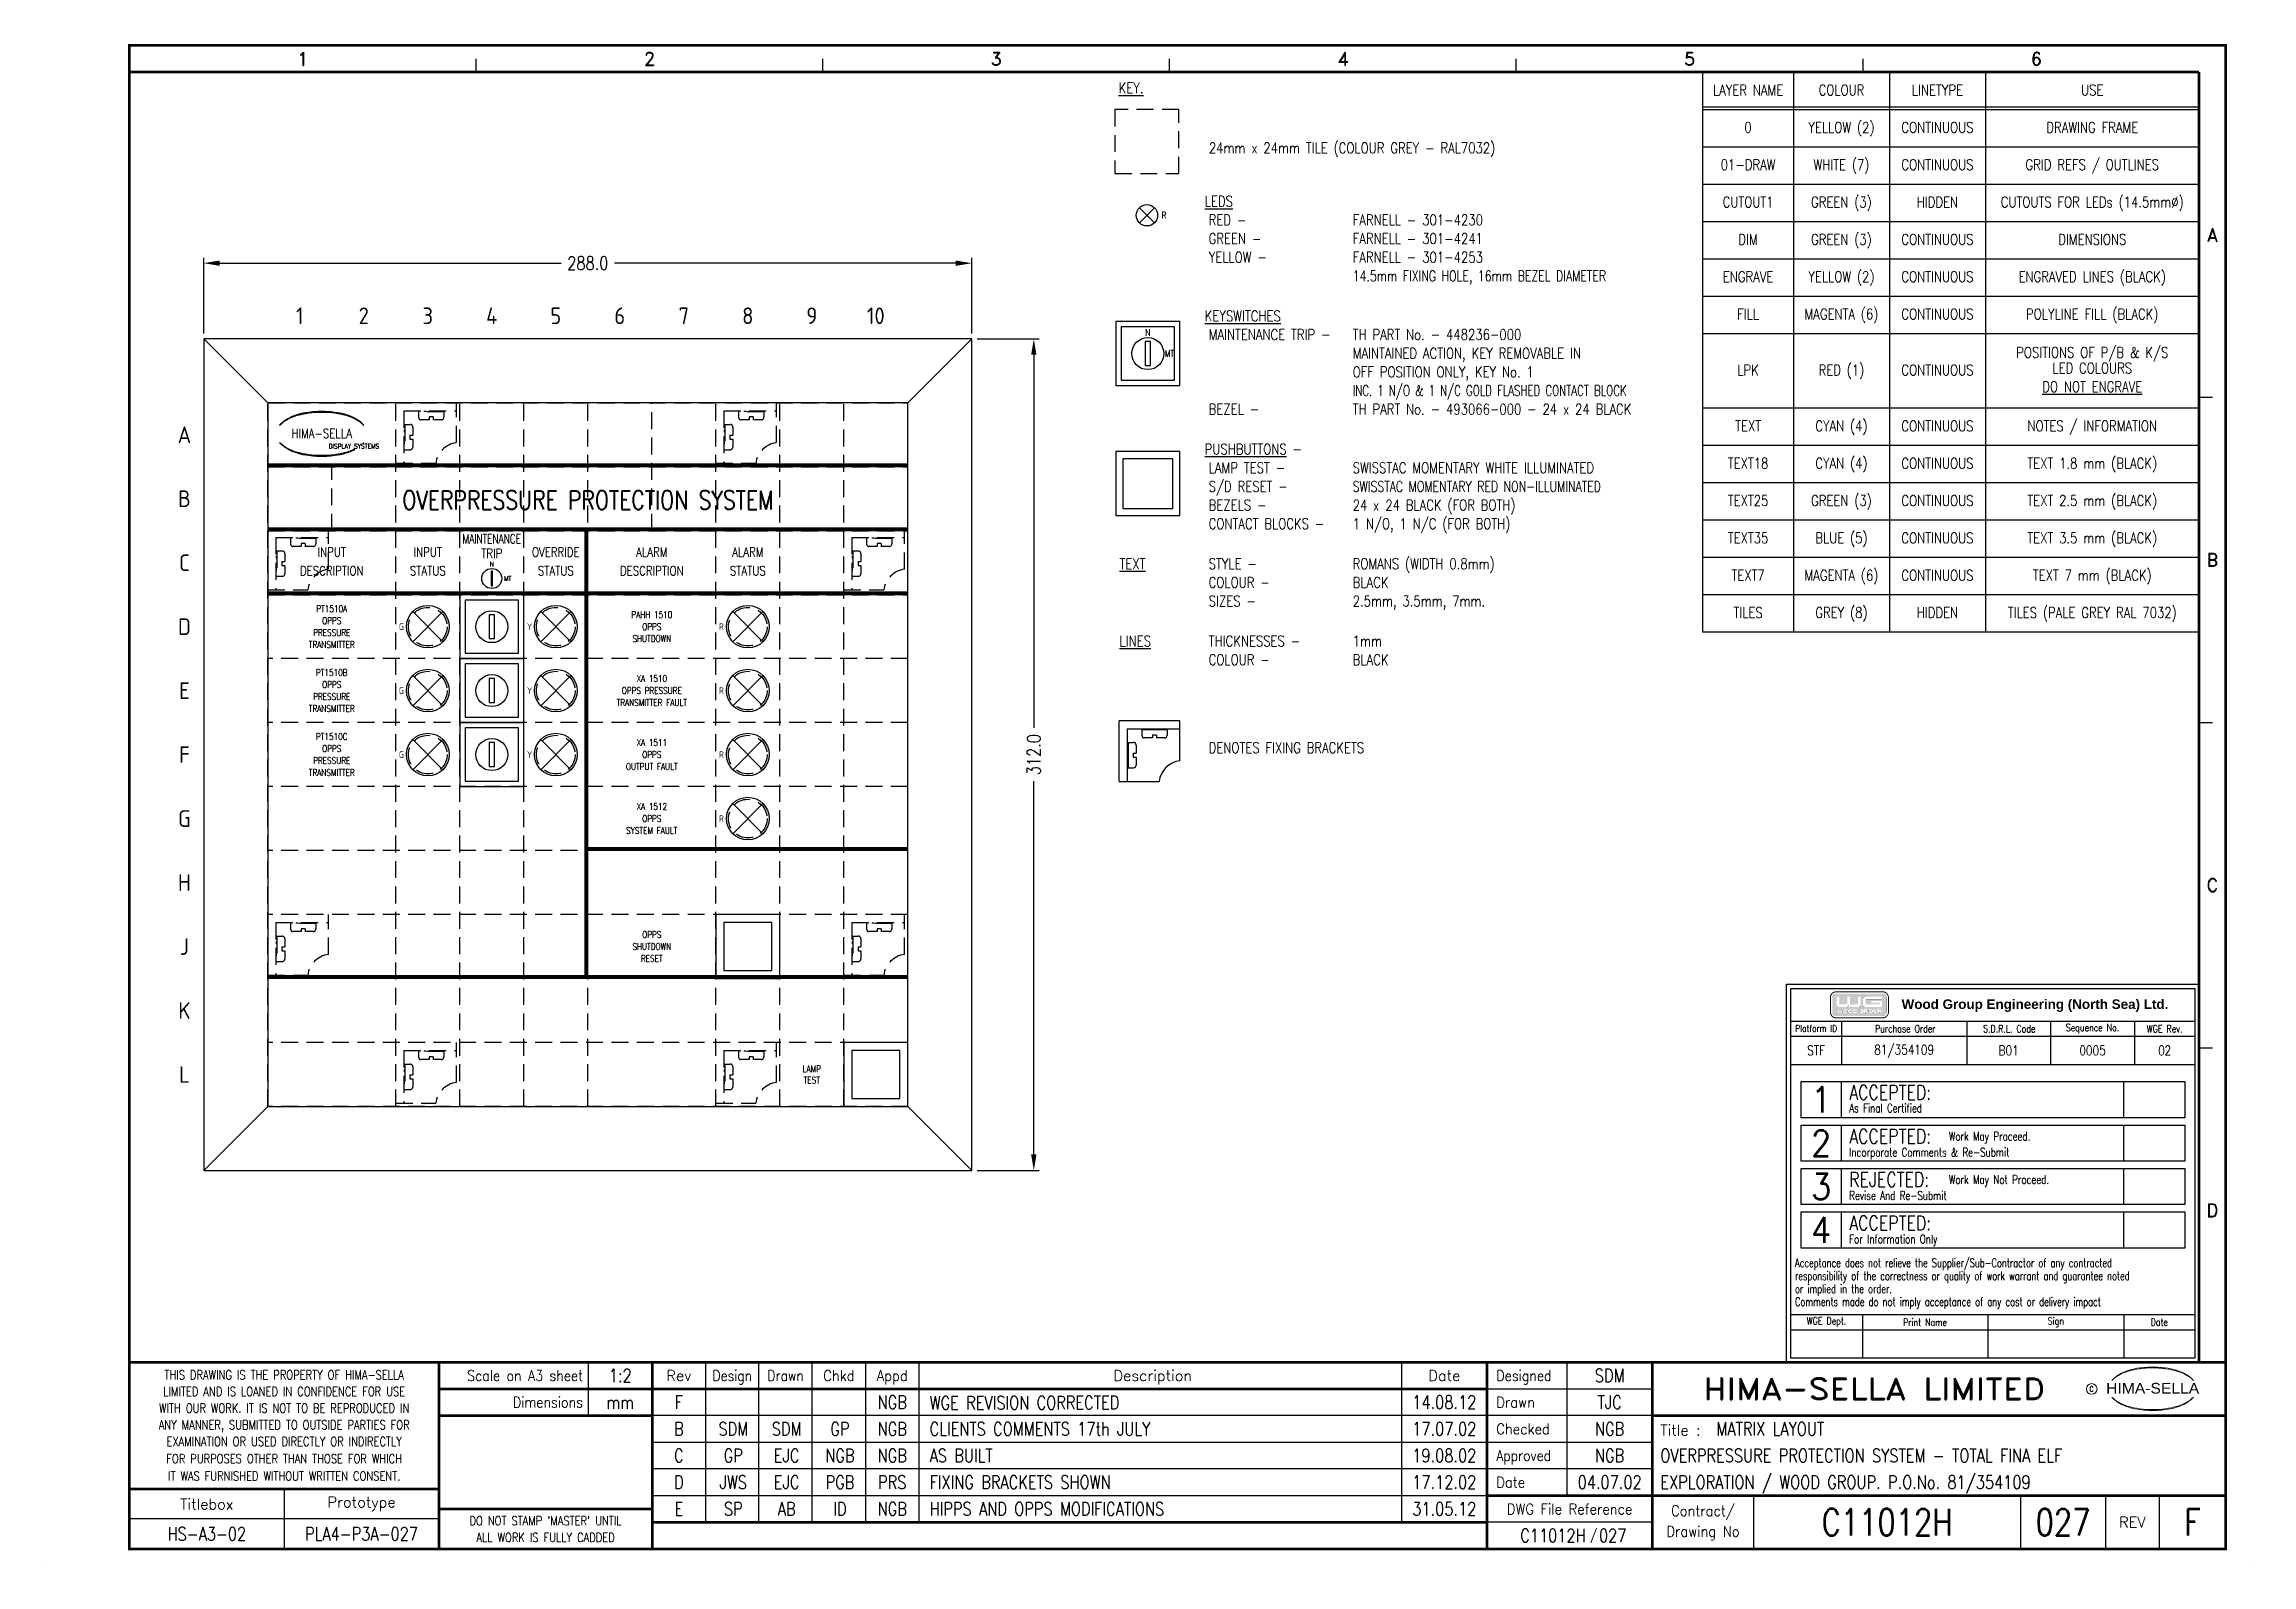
# Model space of a CAD drawing. Extents: x 0 to 828, y 0 to 570.
import ezdxf
from ezdxf.enums import TextEntityAlignment as Align

# ---------------------------------------------------------------- set-up
doc = ezdxf.new("R2010")
doc.units = 0
doc.header["$MEASUREMENT"] = 0
doc.linetypes.add('CONTINU', pattern=[0])
doc.linetypes.add('HIDDEN', pattern=[9.525, 6.35, -3.175])
doc.layers.get('0').update_dxf_attribs({"linetype": 'CONTINUOUS'})
for name, color, linetype in [('01-DRAW', 7, 'CONTINUOUS'), ('01_DRAW', 7, 'CONTINUOUS'), ('BRACKET', 8, 'HIDDEN'), ('COL', 2, 'CONTINU'), ('CUTOUT1', 3, 'HIDDEN'), ('DIM', 3, 'CONTINUOUS'), ('ENGRAVE', 2, 'CONTINUOUS'), ('FILL', 6, 'CONTINUOUS'), ('LPK', 1, 'CONTINUOUS'), ('ROW', 2, 'CONTINU'), ('TEXT', 2, 'CONTINUOUS'), ('TEXT18', 4, 'CONTINUOUS'), ('TEXT25', 3, 'CONTINUOUS'), ('TEXT35', 5, 'CONTINUOUS'), ('TEXT7', 6, 'CONTINUOUS'), ('TILES', 8, 'HIDDEN'), ('UPS', 2, 'CONTINUOUS')]:
    doc.layers.add(name, color=color, linetype=linetype)
doc.styles.add('ARIAL', font='arial.ttf', dxfattribs={"height": 2.5})
doc.styles.add('ISO', font='iso.shx')
doc.styles.add('ROMAND', font='ROMAND')
doc.styles.add('ROMANS', font='romans.shx', dxfattribs={"width": 0.8})
doc.dimstyles.get("Standard").update_dxf_attribs({"dimtxt": 0.18, "dimasz": 0.18, "dimexe": 0.18, "dimexo": 0.0625, "dimgap": 0.09, "dimtad": 0, "dimtih": 1, "dimtoh": 1, "dimdec": 4, "dimzin": 0, "dimdsep": 46, "dimtxsty": 'STANDARD', "dimcen": 0.09, "dimadec": 0, "dimazin": 0, "dimtfac": 1, "dimtdec": 4, "dimtofl": 0, "dimtmove": 0, "dimatfit": 3, "dimfxl": 1, "dimtolj": 1, "dimtzin": 0, "dimarcsym": 0})

msp = doc.modelspace()

# ---------------------------------------------------------------- texts
at = {"color": 1, "linetype": 'Continuous', "style": 'ROMANS', "width": 0.8}
for s, height, p in [('Platform ID', 2.5516, (664.4534, 201.232)), ('Purchase Order', 2.7, (697.8544, 201.1212)), ('S.D.R.L. Code', 2.7, (736.847, 201.1212)), ('Sequence No.', 2.7, (768.0646, 201.1212)), ('WGE Rev.', 2.7, (795.1092, 201.1212)), ('WGE Dept.', 2.7, (668.3262, 91.0822)), ('Print Name', 2.7, (705.2712, 91.0822)), ('Sign', 2.7, (754.3096, 91.0822)), ('Date', 2.7, (793.1154, 91.0822))]:
    msp.add_text(s, height=height, dxfattribs=at).set_placement(p, align=Align.MIDDLE)
at = {"color": 3, "linetype": 'Continuous', "style": 'ROMANS', "width": 0.8889}
for s, p in [('1', (666.3326, 174.5182)), ('2', (666.3326, 158.1734)), ('3', (666.3326, 141.9616)), ('4', (666.3326, 125.6168))]:
    msp.add_text(s, height=9.72, dxfattribs=at).set_placement(p, align=Align.MIDDLE)
at = {"color": 3, "linetype": 'Continuous', "style": 'ROMANS'}
for s, height, width, p in [('ACCEPTED:', 5.4, 0.8, (676.8346, 177.2158)), ('As Final Certified', 3.24, 0.7333, (676.8346, 171.3804)), ('ACCEPTED:', 5.4, 0.8, (676.8346, 160.783)), ('Work May Proceed.', 3.24, 0.7333, (714.1978, 160.783)), ('Incorporate Comments & Re-Submit', 3.24, 0.7333, (676.8346, 154.7848)), ('REJECTED:', 5.4, 0.8, (676.8346, 144.5712)), ('Work May Not Proceed.', 3.24, 0.7333, (714.1978, 144.5712)), ('Revise And Re-Submit', 3.24, 0.7333, (676.8346, 138.573)), ('ACCEPTED:', 5.4, 0.8, (676.8346, 128.2266)), ('For Information Only', 3.24, 0.7333, (676.8346, 122.2286))]:
    msp.add_text(s, height=height, dxfattribs=dict(at, width=width)).set_placement(p, align=Align.MIDDLE_LEFT)
at = {"color": 1, "linetype": 'Continuous', "style": 'ROMANS', "width": 0.7}
for s, p in [('Acceptance does not relieve the Supplier/Sub-Contractor of any contracted', (656.4984, 114.9124)), ('responsibility of the correctness or quality of work warrant and guarantee noted', (656.4984, 110.0524)), ('or implied in the order.', (656.4984, 105.1924)), ('Comments made do not imply acceptance of any cost or delivery impact', (656.4984, 100.3324))]:
    msp.add_text(s, height=3.24, dxfattribs=at).set_placement(p, align=Align.TOP_LEFT)
at = {"color": 1, "linetype": 'Continuous', "insert": (696.4792, 212.146), "char_height": 3.6, "width": 112.6654, "attachment_point": 1}
msp.add_mtext('{\\fSwis721 BT|b1|i0|c0|p34;Wood Group Engineering (North Sea) Ltd.}', dxfattribs=at)
at = {"layer": '01-DRAW', "style": 'ROMANS', "width": 0.8}
msp.add_text('R', height=2.5, dxfattribs=at).set_placement((419.0089, 505.053))
at = {"layer": '01-DRAW', "style": 'ISO'}
for s, p in [('1', (95.8438, 465.4629)), ('2', (119.8438, 465.4629)), ('3', (143.8438, 465.4629)), ('4', (167.8438, 465.4629)), ('5', (191.8438, 465.4629)), ('6', (215.8438, 465.4629)), ('7', (239.8438, 465.4629)), ('8', (263.8438, 465.4629)), ('9', (287.8438, 465.4629)), ('10', (311.8438, 465.4629))]:
    msp.add_text(s, height=6.25, dxfattribs=at).set_placement(p, align=Align.CENTER)
at = {"layer": '01-DRAW', "style": 'ROMANS', "width": 0.8}
for s, p in [('N', (413.8278, 462.3674)), ('MT', (421.9326, 454.4044))]:
    msp.add_text(s, height=2.5, dxfattribs=at).set_placement(p, align=Align.MIDDLE)
at = {"layer": '01-DRAW', "style": 'ISO'}
for s, p in [('A', (52.5938, 423.9629)), ('B', (52.5938, 399.9629)), ('C', (52.5938, 375.9629)), ('D', (52.5938, 351.9629)), ('E', (52.5938, 327.9629)), ('F', (52.5938, 303.9629)), ('G', (52.5938, 279.9629)), ('H', (52.5938, 255.9629)), ('J', (52.5938, 231.9629)), ('K', (52.5938, 207.9629)), ('L', (52.5938, 183.9629))]:
    msp.add_text(s, height=6.25, dxfattribs=at).set_placement(p, align=Align.MIDDLE)
at = {"layer": 'LPK', "style": 'ISO'}
for s, p in [('G', (133.0149, 350.7129)), ('Y', (181.0149, 350.7129)), ('R', (253.0149, 350.7129)), ('G', (133.0149, 326.7129)), ('Y', (181.0149, 326.7129)), ('R', (253.0149, 326.7129)), ('G', (133.0149, 302.7129)), ('Y', (181.0149, 302.7129)), ('R', (253.0149, 302.7129)), ('R', (253.0149, 278.7129))]:
    msp.add_text(s, height=2.5, dxfattribs=at).set_placement(p)
at = {"layer": 'TEXT', "style": 'ROMANS'}
for s, width, p in [('%%UKEY.', 0.8, (402.8966, 552.0469)), ('24mm x 24mm TILE (COLOUR GREY - RAL7032)', 0.8, (436.734, 529.5537)), ('%%ULEDS', 0.8, (435.1651, 509.5538)), ('RED -', 0.8, (436.6651, 502.5538)), ('FARNELL - 301-4230', 0.8, (490.6651, 502.5538)), ('GREEN -', 0.8, (436.6651, 495.5538)), ('FARNELL - 301-4241', 0.8, (490.6651, 495.5538)), ('YELLOW -', 0.8, (436.6651, 488.5538)), ('FARNELL - 301-4253', 0.8, (490.6651, 488.5538)), ('14.5mm FIXING HOLE, 16mm BEZEL DIAMETER', 0.75, (490.6651, 481.5538)), ('%%UKEYSWITCHES', 0.8, (435.1651, 466.5538)), ('MAINTENANCE TRIP -', 0.8, (436.6651, 459.5538)), ('TH PART No. - 448236-000', 0.8, (490.6651, 459.5538)), ('MAINTAINED ACTION, KEY REMOVABLE IN', 0.8, (490.6651, 452.5538)), ('OFF POSITION ONLY, KEY No. 1', 0.8, (490.6651, 445.5538)), ('INC. 1 N/O & 1 N/C GOLD FLASHED CONTACT BLOCK', 0.7, (490.6651, 438.5538)), ('BEZEL -', 0.8, (436.6651, 431.5538)), ('TH PART No. - 493066-000 - 24 x 24 BLACK', 0.8, (490.6651, 431.5538)), ('%%UPUSHBUTTONS%%u -', 0.8, (435.1651, 416.5538)), ('S/D RESET -', 0.8, (436.6651, 402.5538)), ('LAMP TEST -', 0.8, (436.6651, 409.5538)), ('SWISSTAC MOMENTARY RED NON-ILLUMINATED', 0.75, (490.6651, 402.5538)), ('SWISSTAC MOMENTARY WHITE ILLUMINATED', 0.8, (490.6651, 409.5538)), ('BEZELS -', 0.8, (436.6651, 395.5538)), ('24 x 24 BLACK (FOR BOTH)', 0.8, (490.6651, 395.5538)), ('CONTACT BLOCKS -', 0.8, (436.6651, 388.5538)), ('1 N/O, 1 N/C (FOR BOTH)', 0.8, (490.6651, 388.5538)), ('%%UTEXT', 0.8, (403.2155, 373.5538)), ('STYLE -', 0.8, (436.6651, 373.5538)), ('ROMANS (WIDTH 0.8mm)', 0.8, (490.6651, 373.5538)), ('COLOUR -', 0.8, (436.6651, 366.5538)), ('BLACK', 0.8, (490.6651, 366.5538)), ('SIZES -', 0.8, (436.6651, 359.5538)), ('2.5mm, 3.5mm, 7mm.', 0.8, (490.6651, 359.5538)), ('%%ULINES', 0.8, (403.2155, 344.5538)), ('THICKNESSES -', 0.8, (436.6651, 344.5538)), ('1mm ', 0.8, (490.6651, 344.5538)), ('COLOUR -', 0.8, (436.6651, 337.5538)), ('BLACK', 0.8, (490.6651, 337.5538)), ('DENOTES FIXING BRACKETS', 0.8, (436.6651, 304.5538))]:
    msp.add_text(s, height=4, dxfattribs=dict(at, width=width)).set_placement(p)
at = {"layer": 'TEXT', "style": 'ROMANS', "width": 0.8}
for s, p in [('LAYER NAME', (638.9106, 551.25)), ('COLOUR', (673.9183, 551.25)), ('LINETYPE', (709.9183, 551.25)), ('USE', (767.9591, 551.25)), ('0', (638.9106, 537.25)), ('YELLOW (2)', (673.9183, 537.25)), ('CONTINUOUS', (709.9183, 537.25)), ('DRAWING FRAME', (767.9591, 537.25)), ('01-DRAW', (638.9106, 523.25)), ('WHITE (7)', (673.9183, 523.25)), ('CONTINUOUS', (709.9183, 523.25)), ('GRID REFS / OUTLINES', (767.9591, 523.25)), ('CUTOUT1', (638.9106, 509.25)), ('GREEN (3)', (673.9183, 509.25)), ('HIDDEN', (709.9183, 509.25)), ('CUTOUTS FOR LEDs (14.5mm%%C)', (767.9591, 509.25)), ('DIM', (638.9106, 495.25)), ('GREEN (3)', (673.9183, 495.25)), ('CONTINUOUS', (709.9183, 495.25)), ('DIMENSIONS', (767.9591, 495.25)), ('ENGRAVE', (638.9106, 481.25)), ('YELLOW (2)', (673.9183, 481.25)), ('CONTINUOUS', (709.9183, 481.25)), ('ENGRAVED LINES (BLACK)', (767.9591, 481.25)), ('MAGENTA (6)', (673.9183, 467.25)), ('POLYLINE FILL (BLACK)', (767.9591, 467.25)), ('FILL', (638.9106, 467.25)), ('CONTINUOUS', (709.9183, 467.25)), ('POSITIONS OF P/B & K/S', (767.9591, 452.83)), ('LPK', (638.9106, 446.25)), ('RED (1)', (673.9183, 446.25)), ('CONTINUOUS', (709.9183, 446.25)), ('LED COLOURS', (767.9591, 446.95)), ('%%uDO NOT ENGRAVE', (767.9591, 439.95)), ('TEXT', (638.9106, 425.25)), ('CYAN (4)', (673.9183, 425.25)), ('CONTINUOUS', (709.9183, 425.25)), ('NOTES / INFORMATION', (767.9591, 425.25)), ('TEXT18', (638.9106, 411.25)), ('CYAN (4)', (673.9183, 411.25)), ('CONTINUOUS', (709.9183, 411.25)), ('TEXT 1.8 mm (BLACK)', (767.9591, 411.25)), ('TEXT25', (638.9106, 397.25)), ('GREEN (3)', (673.9183, 397.25)), ('CONTINUOUS', (709.9183, 397.25)), ('TEXT 2.5 mm (BLACK)', (767.9591, 397.25)), ('TEXT35', (638.9106, 383.25)), ('BLUE (5)', (673.9183, 383.25)), ('CONTINUOUS', (709.9183, 383.25)), ('TEXT 3.5 mm (BLACK)', (767.9591, 383.25)), ('TEXT7', (638.9106, 369.25)), ('MAGENTA (6)', (673.9183, 369.25)), ('CONTINUOUS', (709.9183, 369.25)), ('TEXT 7 mm (BLACK)', (767.9591, 369.25)), ('TILES', (638.9106, 355.25)), ('GREY (8)', (673.9183, 355.25)), ('HIDDEN', (709.9183, 355.25)), ('TILES (PALE GREY RAL 7032)', (767.9591, 355.25))]:
    msp.add_text(s, height=4, dxfattribs=at).set_placement(p, align=Align.CENTER)
for s, p in [('STF', (664.4058, 193.015)), ('81/354109', (697.4306, 193.015)), ('B01', (736.635, 193.015)), ('0005', (768.065, 193.015)), ('02', (795.109, 193.015))]:
    msp.add_text(s, height=3.6, dxfattribs=at).set_placement(p, align=Align.MIDDLE)
at = {"layer": 'TEXT18', "color": 1, "style": 'ROMANS', "width": 0.8}
msp.add_text('DISPLAY SYSTEMS', height=1.8, dxfattribs=at).set_placement((116.1488, 418.7405), align=Align.CENTER)
for s, p in [('N', (167.8438, 375.3979)), ('MT', (173.8085, 370.0363))]:
    msp.add_text(s, height=1.8, dxfattribs=at).set_placement(p, align=Align.MIDDLE)
at = {"layer": 'TEXT25', "style": 'ROMANS', "width": 0.8}
for s, p in [('PT1510A', (107.8438, 357.4629)), ('PAHH 1510', (227.8438, 355.2129)), ('PRESSURE', (107.8438, 348.4629)), ('OPPS', (107.8438, 352.9629)), ('SHUTDOWN', (227.8438, 346.2129)), ('OPPS', (227.8438, 350.7129)), ('TRANSMITTER', (107.8438, 343.9629)), ('PT1510B', (107.8438, 333.4629)), ('OPPS', (107.8438, 328.9629)), ('XA 1510', (227.8438, 331.2129)), ('PRESSURE', (107.8438, 324.4629)), ('TRANSMITTER FAULT', (227.8438, 322.2129)), ('OPPS PRESSURE', (227.8438, 326.7129)), ('TRANSMITTER', (107.8438, 319.9629)), ('PT1510C', (107.8438, 309.4629)), ('OPPS', (107.8438, 304.9629)), ('XA 1511', (227.8438, 307.2129)), ('TRANSMITTER', (107.8438, 295.9629)), ('PRESSURE', (107.8438, 300.4629)), ('OUTPUT FAULT', (227.8438, 298.2129)), ('OPPS', (227.8438, 302.7129)), ('XA 1512', (227.8438, 283.2129)), ('SYSTEM FAULT', (227.8438, 274.2129)), ('OPPS', (227.8438, 278.7129)), ('SHUTDOWN', (227.8438, 230.7129)), ('OPPS', (227.8438, 235.2129)), ('RESET', (227.8438, 226.2129)), ('LAMP', (287.8438, 184.7957)), ('TEST', (287.8438, 180.629))]:
    msp.add_text(s, height=2.5, dxfattribs=at).set_placement(p, align=Align.CENTER)
at = {"layer": 'TEXT35', "style": 'ROMANS'}
for s, width, p in [('HIMA-SELLA', 0.8, (104.0859, 422.7334)), ('INPUT', 0.8, (107.8438, 378.2129)), ('INPUT', 0.8, (143.8438, 378.2129)), ('MAINTENANCE', 0.7, (167.8438, 383.2129)), ('TRIP', 0.8, (167.8438, 377.7129)), ('OVERRIDE', 0.8, (191.8438, 378.2129)), ('ALARM', 0.8, (227.8438, 378.2129)), ('ALARM', 0.8, (263.8438, 378.2129)), ('DESCRIPTION', 0.8, (107.8438, 371.2129)), ('STATUS', 0.8, (143.8438, 371.2129)), ('STATUS', 0.8, (191.8438, 371.2129)), ('DESCRIPTION', 0.8, (227.8438, 371.2129)), ('STATUS', 0.8, (263.8438, 371.2129))]:
    msp.add_text(s, height=3.5, dxfattribs=dict(at, width=width)).set_placement(p, align=Align.CENTER)
at = {"layer": 'TEXT7', "style": 'ROMANS', "width": 0.8}
msp.add_text('OVERPRESSURE PROTECTION SYSTEM', height=7, dxfattribs=at).set_placement((203.8438, 399.4629), align=Align.MIDDLE_CENTER)
at = {"layer": 'UPS', "insert": (332, 63.2886), "char_height": 5, "width": 174, "attachment_point": 1, "rotation": 0.0687549, "style": 'ROMANS'}
msp.add_mtext('WGE REVISION CORRECTED', dxfattribs=at)
at = {"layer": 'UPS', "char_height": 5, "width": 174, "attachment_point": 1, "style": 'ROMANS'}
for s, insert in [('CLIENTS COMMENTS 17th JULY', (332, 53.5)), ('AS BUILT', (332, 43.5)), ('FIXING BRACKETS SHOWN', (332, 33.5)), ('HIPPS AND OPPS MODIFICATIONS', (332, 23.5))]:
    msp.add_mtext(s, dxfattribs=dict(at, insert=insert))

# ---------------------------------------------------------------- blocks, each defined once
blk = doc.blocks.new('EDREV')
at = {"color": 2, "style": 'ROMANS', "width": 0.8}
for tag, p in [('DES', (129.2, 29.25)), ('DRN', (139.2, 29.25)), ('CHKD', (149.2, 29.25)), ('DES', (129.2, 24.25)), ('DRN', (139.2, 24.25)), ('CHKD', (149.2, 24.25)), ('DES', (129.2, 19.25)), ('DRN', (139.2, 19.25)), ('CHKD', (149.2, 19.25)), ('DES', (129.2, 14.25)), ('DRN', (139.2, 14.25)), ('CHKD', (149.2, 14.25)), ('DES', (129.2, 9.25)), ('DRN', (139.2, 9.25)), ('CHKD', (149.2, 9.25))]:
    blk.add_attdef(tag, text='', height=2.5, dxfattribs=at).set_placement(p, align=Align.CENTER)
blk = doc.blocks.new('*D3')
at = {"layer": 'DIM'}
for p, q in [((59.8438, 461.9629), (59.8438, 490.3291)), ((347.8438, 461.9629), (347.8438, 490.3291)), ((65.8438, 488.3291), (193.8438, 488.3291)), ((341.8438, 488.3291), (213.8438, 488.3291))]:
    blk.add_line(p, q, dxfattribs=at)
for points in [[(65.8438, 489.3291), (65.8438, 487.3291), (59.8438, 488.3291)], [(341.8438, 489.3291), (341.8438, 487.3291), (347.8438, 488.3291)]]:
    blk.add_solid(points, dxfattribs=at)
at = {"layer": 'DIM', "color": 2, "insert": (203.8438, 488.3291), "char_height": 5, "attachment_point": 5, "style": 'ROMANS'}
blk.add_mtext('\\A1;288.0', dxfattribs=at)
blk = doc.blocks.new('*D4')
at = {"layer": 'DIM'}
for p, q in [((349.8438, 459.9629), (373.0871, 459.9629)), ((371.0871, 453.9629), (371.0871, 313.9629)), ((371.0871, 153.9629), (371.0871, 293.9629)), ((349.8438, 147.9629), (373.0871, 147.9629))]:
    blk.add_line(p, q, dxfattribs=at)
for points in [[(370.0871, 453.9629), (372.0871, 453.9629), (371.0871, 459.9629)], [(370.0871, 153.9629), (372.0871, 153.9629), (371.0871, 147.9629)]]:
    blk.add_solid(points, dxfattribs=at)
at = {"layer": 'DIM', "color": 2, "insert": (371.0871, 303.9629), "char_height": 5, "attachment_point": 5, "rotation": 90, "style": 'ROMANS'}
blk.add_mtext('\\A1;312.0', dxfattribs=at)
blk = doc.blocks.new('A$C03593DC6')
at = {"layer": '01_DRAW'}
for p, q in [((22.725, -14.9645), (22.725, 0)), ((3, -3), (22.725, -3)), ((3, -3), (3, -22.725)), ((3.4, -8.1125), (3.4, -17.6125)), ((3.4, -8.1125), (5.4, -8.1125)), ((8.5125, -3.4), (8.5125, -5.4)), ((18.0125, -3.4), (8.5125, -3.4)), ((12.5125, -6.4), (9.5125, -6.4)), ((14.0125, -5.32), (12.5125, -5.32)), ((12.5125, -5.32), (12.5125, -6.4)), ((14.0125, -5.32), (14.0125, -6.4)), ((17.0125, -6.4), (14.0125, -6.4)), ((18.0125, -3.4), (18.0125, -5.4)), ((5.32, -12.1125), (5.32, -13.6125)), ((5.32, -12.1125), (6.4, -12.1125)), ((5.32, -13.6125), (6.4, -13.6125)), ((6.4, -9.1125), (6.4, -12.1125)), ((6.4, -13.6125), (6.4, -16.6125)), ((0, -22.725), (14.9645, -22.725)), ((3.4, -17.6125), (5.4, -17.6125))]:
    blk.add_line(p, q, dxfattribs=at)
for centre, radius, start, end in [((5.4, -9.1125), 1, 0, 90), ((9.5125, -5.4), 1, 180, 270), ((17.0125, -5.4), 1, 270, 0), ((24, -24), 9.125, 98.032, 171.968), ((5.4, -16.6125), 1, 270, 0)]:
    blk.add_arc(centre, radius, start, end, dxfattribs=at)
at = {"layer": 'DIM'}
for p, q in [((10.7625, -3.4), (10.7625, -3)), ((11.2625, -3.4), (11.2625, -3)), ((15.2625, -3.4), (15.2625, -3)), ((15.7625, -3.4), (15.7625, -3)), ((3.4, -10.3625), (3, -10.3625)), ((3.4, -10.8625), (3, -10.8625)), ((3.4, -14.8625), (3, -14.8625)), ((3.4, -15.3625), (3, -15.3625))]:
    blk.add_line(p, q, dxfattribs=at)
blk = doc.blocks.new('A$C68EA17C2')
at = {"layer": 'BRACKET'}
for p, q in [((22.725, -14.9645), (22.725, 0)), ((3, -3), (3, -22.725)), ((3, -3), (22.725, -3)), ((3.4, -8.1125), (3.4, -17.6125)), ((3.4, -8.1125), (5.4, -8.1125)), ((18.0125, -3.4), (8.5125, -3.4)), ((8.5125, -3.4), (8.5125, -5.4)), ((12.5125, -6.4), (9.5125, -6.4)), ((10.7625, -3.4), (10.7625, -3)), ((11.2625, -3.4), (11.2625, -3)), ((12.5125, -5.32), (12.5125, -6.4)), ((14.0125, -5.32), (12.5125, -5.32)), ((14.0125, -5.32), (14.0125, -6.4)), ((17.0125, -6.4), (14.0125, -6.4)), ((15.2625, -3.4), (15.2625, -3)), ((15.7625, -3.4), (15.7625, -3)), ((18.0125, -3.4), (18.0125, -5.4)), ((3.4, -10.3625), (3, -10.3625)), ((3.4, -10.8625), (3, -10.8625)), ((3.4, -14.8625), (3, -14.8625)), ((3.4, -15.3625), (3, -15.3625)), ((5.32, -12.1125), (6.4, -12.1125)), ((5.32, -12.1125), (5.32, -13.6125)), ((5.32, -13.6125), (6.4, -13.6125)), ((6.4, -9.1125), (6.4, -12.1125)), ((6.4, -13.6125), (6.4, -16.6125)), ((0, -22.725), (14.9645, -22.725)), ((3.4, -17.6125), (5.4, -17.6125))]:
    blk.add_line(p, q, dxfattribs=at)
for centre, radius, start, end in [((5.4, -9.1125), 1, 0, 90), ((9.5125, -5.4), 1, 180, 270), ((17.0125, -5.4), 1, 270, 0), ((24, -24), 9.125, 98.032, 171.968), ((5.4, -16.6125), 1, 270, 0)]:
    blk.add_arc(centre, radius, start, end, dxfattribs=at)
blk = doc.blocks.new('HS-A3-02')
at = {"color": 1}
for p, q in [((162, 560), (162, 565)), ((292, 560), (292, 565)), ((422, 560), (422, 565)), ((552, 560), (552, 565)), ((682, 560), (682, 565)), ((808, 438), (813, 438)), ((808, 316), (813, 316)), ((808, 194), (813, 194)), ((204, 76), (204, 56)), ((248, 76), (248, 16)), ((268, 16), (268, 76)), ((288, 16), (288, 76)), ((308, 76), (308, 16)), ((328, 76), (328, 16)), ((509, 76), (509, 16)), ((571, 76), (571, 26)), ((541, 66), (603, 66)), ((603, 56), (228, 56)), ((228, 46), (603, 46)), ((603, 36), (228, 36)), ((90, 28.5), (90, 6)), ((228, 26), (541, 26)), ((641, 26), (641, 6)), ((741, 26), (741, 6)), ((773, 6), (773, 26)), ((793, 26), (793, 6)), ((148, 17.25), (32, 17.25)), ((603, 16), (541, 16)), ((0, 0), (0, 0.05)), ((827.8, 0), (827.8, 0.05))]:
    blk.add_line(p, q, dxfattribs=at)
at = {"color": 1, "const_width": 1}
blk.add_lwpolyline([(32, 6), (818, 6), (818, 570), (32, 570)], close=True, dxfattribs=at)
for points in [[(32, 560), (808, 560)], [(808, 76), (808, 560)], [(818, 76), (32, 76)], [(148, 6), (148, 76)], [(228, 6), (228, 76)], [(541, 76), (541, 6)], [(603, 6), (603, 76)], [(541, 66), (148, 66)], [(228, 56), (148, 56)], [(818, 56), (603, 56)], [(32, 28.5), (148, 28.5)], [(541, 26), (818, 26)], [(228, 21), (148, 21)], [(541, 16), (228, 16)]]:
    blk.add_lwpolyline(points, dxfattribs=at)
at = {"color": 3, "lineweight": 13}
blk.add_circle((767.759, 66), 2, dxfattribs=at)
for centre, radius, start, end in [((785.208, 58.6554), 14.4801, 106.0532, 133.5024), ((785.7526, 59.027), 14.5999, 130.419, 136.057), ((784.2298, 61.2002), 11.9608, 122.244, 131.6154), ((783.504, 62.5638), 10.4209, 111.8206, 122.8668), ((787.5544, 54.3984), 19.5201, 107.5931, 113.9452), ((790.1982, 41.993), 31.8733, 89.2698, 106.3911), ((788.1956, 52.03), 21.9718, 96.0146, 107.3203), ((790.5866, 37.6198), 36.5635, 92.8917, 97.3734), ((790.4838, 42.7288), 31.4562, 89.7805, 93.1738), ((791.0106, 41.993), 31.8733, 73.6089, 90.7302), ((790.7252, 42.7288), 31.4562, 86.8262, 90.2195), ((790.6224, 37.6198), 36.5635, 82.6266, 87.1083), ((793.0134, 52.03), 21.9718, 72.6797, 83.9854), ((793.6544, 54.3984), 19.5201, 66.0548, 72.4069), ((796.001, 58.6554), 14.4801, 46.4976, 73.9468), ((797.7048, 62.5638), 10.4209, 57.1332, 68.1794), ((796.979, 61.2002), 11.9608, 48.3846, 57.756), ((795.4564, 59.027), 14.5999, 43.943, 49.581), ((785.208, 73.4616), 14.4801, 226.4976, 253.9468), ((785.7526, 73.09), 14.5999, 223.943, 229.581), ((784.2298, 70.917), 11.9608, 228.3846, 237.756), ((783.504, 69.5532), 10.4209, 237.1332, 248.1794), ((787.5544, 77.7186), 19.5201, 246.0548, 252.4069), ((790.1982, 90.124), 31.8733, 253.6089, 270.7302), ((788.1956, 80.087), 21.9718, 252.6797, 263.9854), ((790.5866, 94.4972), 36.5635, 262.6266, 267.1083), ((790.4838, 89.3882), 31.4562, 266.8262, 270.2195), ((791.0106, 90.124), 31.8733, 269.2698, 286.3911), ((790.7252, 89.3882), 31.4562, 269.7805, 273.1738), ((790.6224, 94.4972), 36.5635, 272.8917, 277.3734), ((793.0134, 80.087), 21.9718, 276.0146, 287.3203), ((793.6544, 77.7186), 19.5201, 287.5931, 293.9452), ((796.001, 73.4616), 14.4801, 286.0532, 313.5024), ((797.7048, 69.5532), 10.4209, 291.8206, 302.8668), ((796.979, 70.917), 11.9608, 302.244, 311.6154), ((795.4564, 73.09), 14.5999, 310.419, 316.057)]:
    blk.add_arc(centre, radius, start, end, dxfattribs=at)
at = {"color": 2, "style": 'ROMAND'}
for s, p in [('1', (97, 565)), ('2', (227, 565)), ('3', (357, 565)), ('4', (487, 565)), ('5', (617, 565)), ('6', (747, 565)), ('A', (813, 499)), ('B', (813, 377)), ('C', (813, 255)), ('D', (813, 133))]:
    blk.add_text(s, height=5, dxfattribs=at).set_placement(p, align=Align.MIDDLE)
at = {"color": 3, "lineweight": 13, "style": 'ROMANS', "width": 0.8}
for s, p in [('LIMITED AND IS LOANED IN CONFIDENCE FOR USE', (90, 65.0386)), ('THIS DRAWING IS THE PROPERTY OF HIMA-SELLA', (90, 71.2886)), ('WITH OUR WORK. IT IS NOT TO BE REPRODUCED IN', (90, 58.7758)), ('ANY MANNER, SUBMITTED TO OUTSIDE PARTIES FOR', (90, 52.5258)), ('FOR PURPOSES OTHER THAN THOSE FOR WHICH', (90, 39.8108)), ('EXAMINATION OR USED DIRECTLY OR INDIRECTLY', (90, 46.2758)), ('IT WAS FURNISHED WITHOUT WRITTEN CONSENT.', (90, 33.3108)), ("DO NOT STAMP 'MASTER' UNTIL", (188, 16.5386)), ('ALL WORK IS FULLY CADDED', (188, 10.2886))]:
    blk.add_text(s, height=3.4, dxfattribs=at).set_placement(p, align=Align.MIDDLE_CENTER)
at = {"color": 4, "style": 'ROMAND', "width": 0.87}
for s, p in [('Scale on A3 sheet', (202, 68.993)), ('Dimensions', (202, 59.0138))]:
    blk.add_text(s, height=4, dxfattribs=at).set_placement(p, align=Align.RIGHT)
at = {"color": 4, "style": 'ROMAND'}
for s, p in [('Rev', (238, 69)), ('Description', (415.7, 69)), ('Date', (525, 69))]:
    blk.add_text(s, height=4, dxfattribs=at).set_placement(p, align=Align.CENTER)
for s, width, p in [('Design', 0.85, (258, 69)), ('Drawn', 0.85, (278, 69)), ('Chkd', 0.9, (298, 69)), ('Appd', 0.9, (318, 69))]:
    blk.add_text(s, height=4, dxfattribs=dict(at, width=width)).set_placement(p, align=Align.CENTER)
for s, width, p in [('Designed', 0.87, (544.5, 69)), ('Drawn', 0.9, (544.5, 59)), ('Checked', 0.9, (544.5, 49)), ('Approved', 0.85, (544.5, 39)), ('Date', 0.9, (544.5, 29))]:
    blk.add_text(s, height=4, dxfattribs=dict(at, width=width)).set_placement(p)
at = {"color": 1, "style": 'ROMAND', "width": 1.15}
blk.add_text('HIMA-SELLA LIMITED', height=8, dxfattribs=at).set_placement((686.193, 66), align=Align.MIDDLE)
at = {"color": 3, "lineweight": 13, "style": 'ROMANS', "width": 0.8}
blk.add_text('C', height=2, dxfattribs=at).set_placement((767.6872, 65), align=Align.CENTER)
at = {"color": 1, "style": 'ARIAL', "width": 1.05}
blk.add_text('HIMA-SELLA', height=4, dxfattribs=at).set_placement((790.6044, 64.2586), align=Align.CENTER)
at = {"color": 4, "style": 'ROMAND'}
blk.add_text('Title :', height=4, dxfattribs=at).set_placement((606, 48.5))
for s, p in [('Titlebox', (61, 22.875)), ('Prototype', (119, 22.875)), ('REV', (783, 16))]:
    blk.add_text(s, height=4, dxfattribs=at).set_placement(p, align=Align.MIDDLE)
at = {"color": 4, "style": 'ROMAND', "width": 0.9}
for s, p in [('DWG File Reference', (572, 21)), ('Contract/', (622, 20)), ('Drawing No', (622, 12))]:
    blk.add_text(s, height=4, dxfattribs=at).set_placement(p, align=Align.MIDDLE)
at = {"color": 2, "linetype": 'Continuous', "style": 'ROMANS', "width": 0.8}
blk.add_text('/', height=3.6, dxfattribs=at).set_placement((581, 11), align=Align.MIDDLE)
at = {"layer": 'COL', "style": 'ROMAND', "flags": 9}
for tag, p in [('COL1', (97, 565)), ('COL2', (227, 565)), ('COL3', (357, 565)), ('COL4', (487, 565)), ('COL5', (617, 565)), ('COL6', (747, 565))]:
    blk.add_attdef(tag, p, '', height=5, dxfattribs=at)
at = {"layer": 'ROW', "style": 'ROMAND', "flags": 9}
for tag, p in [('ROW1', (813, 499)), ('ROW2', (813, 377)), ('ROW3', (813, 255)), ('ROW4', (813, 133))]:
    blk.add_attdef(tag, p, '', height=5, dxfattribs=at)
at = {"layer": 'UPS', "style": 'ROMANS', "width": 0.8}
blk.add_text('HS-A3-02', height=5, dxfattribs=at).set_placement((61, 11.625), align=Align.MIDDLE)
at = {"layer": 'UPS', "style": 'ROMANS', "width": 0.8, "flags": 8}
for tag, height, p in [('PLANOS->NR1', 5, (216, 68.5)), ('PLANOS->VERIF', 5, (587, 68.5)), ('PLANOS->NR2', 5, (216, 58.5)), ('PLANOS->CANVI1', 5, (238, 58.5)), ('PLANOS->NCAN1', 5, (318, 58.5)), ('PLANOS->DCAN1', 5, (525, 58.5)), ('PLANOS->ORIG', 5, (587, 58.5)), ('PLANOS->CANVI2', 5, (238, 48.5)), ('PLANOS->NCAN2', 5, (318, 48.5)), ('PLANOS->DCAN2', 5, (525, 48.5)), ('PLANOS->HECHF', 5, (587, 48.5)), ('PLANOS->CANVI3', 5, (238, 38.5)), ('PLANOS->NCAN3', 5, (318, 38.5)), ('PLANOS->DCAN3', 5, (525, 38.5)), ('PLANOS->HECHD', 5, (587, 38.5)), ('PLANOS->CANVI4', 5, (238, 28.5)), ('PLANOS->NCAN4', 5, (318, 28.5)), ('PLANOS->DCAN4', 5, (525, 28.5)), ('PLANOS->DATACREA', 5, (587, 28.5)), ('PLANOS->CANVI5', 5, (238, 18.5)), ('PLANOS->NCAN5', 5, (318, 18.5)), ('PLANOS->DCAN5', 5, (525, 18.5)), ('PROJS->DESCPRO3', 10, (691, 11)), ('PLANOS->PLANO', 10, (757, 11)), ('PLANOS->USER', 10, (805.5, 11))]:
    blk.add_attdef(tag, text='', height=height, dxfattribs=at).set_placement(p, align=Align.CENTER)
at = {"layer": 'UPS', "style": 'ROMANS', "width": 2.7474, "flags": 8}
blk.add_attdef('PLANOS->MCAN1', text='', height=5, rotation=0.069611, dxfattribs=at).set_placement((332, 63.2886), (506, 63.5), align=Align.FIT)
at = {"layer": 'UPS', "style": 'ROMANS', "flags": 8}
for tag, width, p, p2 in [('PLANOS->MCAN2', 2.6868, (332, 53.5), (506, 53.5)), ('PLANOS->MCAN3', 2.6868, (332, 43.5), (506, 43.5)), ('PLANOS->MCAN4', 2.6769, (332, 33.5), (506, 33.5)), ('PLANOS->MCAN5', 2.6868, (332, 23.5), (506, 23.5))]:
    blk.add_attdef(tag, text='', height=5, dxfattribs=dict(at, width=width)).set_placement(p, p2, align=Align.FIT)
at = {"layer": 'UPS', "style": 'ROMANS', "width": 0.8, "flags": 8}
blk.add_attdef('PLANOS->DENOM', (627, 48.5), '', height=5, dxfattribs=at)
at = {"layer": 'UPS', "color": 4, "style": 'ROMANS', "width": 0.8, "flags": 8}
for tag, p in [('PROJS->DESCPRO1', (606, 38.5)), ('PROJS->DESCPRO2', (606, 28.5))]:
    blk.add_attdef(tag, p, '', height=5, dxfattribs=at)
at = {"layer": 'UPS', "style": 'ROMANS', "width": 0.8, "flags": 8}
blk.add_attdef('PLANOS->PROTOTIPO', text='', height=5, dxfattribs=at).set_placement((119, 11.625), align=Align.MIDDLE)
for tag, p in [('PLANOS->OBS4', (234, 11)), ('PLANOS->PLANO', (583, 11))]:
    blk.add_attdef(tag, text='', height=5, dxfattribs=at).set_placement(p, align=Align.MIDDLE_LEFT)
blk.add_attdef('PROJS->NOMPRO', text='', height=5, dxfattribs=at).set_placement((578, 11), align=Align.MIDDLE_RIGHT)

# ---------------------------------------------------------------- dimensions: what is measured, and where the dimension line sits
at = {"layer": 'DIM'}
dim = msp.add_linear_dim(base=(347.8438, 488.3291), p1=(59.8438, 459.9629), p2=(347.8438, 459.9629), dimstyle='STANDARD', override={"dimscale": 2, "dimtxt": 2.5, "dimasz": 3, "dimexe": 1, "dimexo": 1, "dimgap": 1, "dimtih": 0, "dimtoh": 0, "dimdec": 1, "dimtxsty": 'ROMANS', "dimcen": -3, "dimclrd": 256, "dimclre": 256, "dimclrt": 2, "dimtdec": 1, "dimlwd": -1, "dimlwe": -1}, dxfattribs=at)
dim.commit()
dim.dimension.update_dxf_attribs({"geometry": '*D3', "text_midpoint": (203.8438, 488.3291)})
dim = msp.add_linear_dim(base=(371.0871, 147.9629), p1=(347.8438, 459.9629), p2=(347.8438, 147.9629), angle=90, dimstyle='STANDARD', override={"dimscale": 2, "dimtxt": 2.5, "dimasz": 3, "dimexe": 1, "dimexo": 1, "dimgap": 1, "dimtih": 0, "dimtoh": 0, "dimdec": 1, "dimtxsty": 'ROMANS', "dimcen": -3, "dimclrd": 256, "dimclre": 256, "dimclrt": 2, "dimtdec": 1, "dimlwd": -1, "dimlwe": -1}, dxfattribs=at)
dim.commit()
dim.dimension.update_dxf_attribs({"geometry": '*D4', "text_midpoint": (371.0871, 303.9629), "dimtype": 160})

# ---------------------------------------------------------------- hatches: boundary and pattern name
at = {"linetype": 'Continuous'}
h = msp.add_hatch(color=1, dxfattribs=at)
edge = h.paths.add_edge_path(flags=16)
edge.add_line((683.2523, 212.1145), (689.1517, 212.1145))
edge.add_line((689.1517, 212.1145), (689.1517, 213.115))
edge.add_line((689.1517, 213.115), (682.7398, 213.115))
edge.add_arc((682.7398, 212.3847), 0.7303, 90.0013265, 179.9986735)
edge.add_line((682.0095, 212.3847), (682.0095, 210.0496))
edge.add_arc((682.7398, 210.0496), 0.7303, 180.0021111, 269.999458)
edge.add_line((682.7398, 209.3193), (689.1517, 209.3193))
edge.add_line((689.1517, 209.3193), (689.1517, 211.5303))
edge.add_line((689.1517, 211.5303), (685.1424, 211.5303))
edge.add_line((685.1424, 211.5303), (685.1424, 210.873))
edge.add_line((685.1424, 210.873), (688.217, 210.873))
edge.add_line((688.217, 210.873), (688.217, 210.245))
edge.add_line((688.217, 210.245), (683.2523, 210.245))
edge.add_arc((683.2523, 210.5006), 0.2556, 180.0013265, 269.9986735, ccw=False)
edge.add_line((682.9967, 210.5006), (682.9967, 211.8589))
edge.add_arc((683.2523, 211.8589), 0.2556, 90.0013265, 179.9986735, ccw=False)
edge = h.paths.add_edge_path(flags=16)
edge.add_arc((685.3279, 207.9395), 0.4587, 359.7165363, 449.7138832)
edge.add_line((685.3302, 208.3982), (684.5002, 208.3982))
edge.add_arc((684.5024, 207.9395), 0.4587, 90.2848616, 180.2822085)
edge.add_line((684.0437, 207.9372), (684.0437, 207.5265))
edge.add_arc((684.5025, 207.5242), 0.4587, 179.7165487, 269.7138956)
edge.add_line((684.5002, 207.0655), (685.3302, 207.0655))
edge.add_arc((685.3279, 207.5242), 0.4587, 270.2873596, 360.2847066)
edge.add_line((685.7866, 207.5265), (685.7866, 207.9372))
edge = h.paths.add_edge_path(flags=0)
edge.add_arc((688.5583, 207.903), 0.162, -90, 90, ccw=False)
edge.add_line((688.5583, 207.741), (688.1433, 207.741))
edge.add_arc((688.1433, 207.903), 0.162, 90, 270, ccw=False)
edge.add_line((688.1433, 208.065), (688.5583, 208.065))
edge = h.paths.add_edge_path(flags=16)
edge.add_line((688.0417, 207.0655), (688.0417, 207.3795))
edge.add_line((688.0417, 207.3795), (688.5897, 207.3795))
edge.add_arc((688.5897, 207.8889), 0.5094, 270, 450)
edge.add_line((688.5897, 208.3982), (687.6554, 208.3982))
edge.add_line((687.6554, 208.3982), (687.6554, 207.0655))
edge.add_line((687.6554, 207.0655), (688.0417, 207.0655))
edge = h.paths.add_edge_path(flags=16)
edge.add_line((686.8724, 207.3987), (686.563, 207.3987))
edge.add_arc((686.5642, 207.628), 0.2294, 179.7165487, 269.7138956, ccw=False)
edge.add_line((686.3348, 207.6292), (686.3348, 208.3982))
edge.add_line((686.3348, 208.3982), (685.8991, 208.3982))
edge.add_line((685.8991, 208.3982), (685.8991, 207.5265))
edge.add_arc((686.3578, 207.5242), 0.4587, 179.7152934, 269.7126404)
edge.add_line((686.3555, 207.0655), (687.0799, 207.0655))
edge.add_arc((687.0776, 207.5242), 0.4587, 270.2861044, 360.2834513)
edge.add_line((687.5363, 207.5265), (687.5363, 208.3982))
edge.add_line((687.5363, 208.3982), (687.1006, 208.3982))
edge.add_line((687.1006, 208.3982), (687.1006, 207.6292))
edge.add_arc((686.8712, 207.628), 0.2294, -89.7138956, 0.2834513, ccw=False)
edge = h.paths.add_edge_path(flags=0)
edge.add_arc((685.1215, 207.8357), 0.2294, 359.7165487, 449.7138956)
edge.add_line((685.1227, 208.065), (684.7077, 208.065))
edge.add_arc((684.7088, 207.8357), 0.2294, 90.2861044, 180.2834513)
edge.add_line((684.4794, 207.8345), (684.4794, 207.6292))
edge.add_arc((684.7088, 207.628), 0.2294, 179.7165487, 269.7138956)
edge.add_line((684.7077, 207.3987), (685.1227, 207.3987))
edge.add_arc((685.1215, 207.628), 0.2294, 270.2861044, 360.2834513)
edge.add_line((685.3509, 207.6292), (685.3509, 207.8345))
edge = h.paths.add_edge_path(flags=0)
edge.add_arc((677.4088, 207.8357), 0.2294, 359.7140381, 449.7113851)
edge.add_line((677.41, 208.065), (676.995, 208.065))
edge.add_arc((676.9961, 207.8357), 0.2294, 90.2861044, 180.2834513)
edge.add_line((676.7668, 207.8345), (676.7668, 207.6292))
edge.add_arc((676.9961, 207.628), 0.2294, 179.7165487, 269.7138956)
edge.add_line((676.995, 207.3987), (677.41, 207.3987))
edge.add_arc((677.4088, 207.628), 0.2294, 270.2886149, 360.2859619)
edge.add_line((677.6382, 207.6292), (677.6382, 207.8345))
edge = h.paths.add_edge_path(flags=16)
edge.add_arc((677.6152, 207.9395), 0.4587, 359.7177915, 449.7151384)
edge.add_line((677.6175, 208.3982), (676.7875, 208.3982))
edge.add_arc((676.7898, 207.9395), 0.4587, 90.2848616, 180.2822085)
edge.add_line((676.331, 207.9372), (676.331, 207.5265))
edge.add_arc((676.7898, 207.5242), 0.4587, 179.7165487, 269.7138956)
edge.add_line((676.7875, 207.0655), (677.6175, 207.0655))
edge.add_arc((677.6152, 207.5242), 0.4587, 270.2861044, 360.2834513)
edge.add_line((678.0739, 207.5265), (678.0739, 207.9372))
edge = h.paths.add_edge_path(flags=0)
edge.add_arc((675.5287, 207.8357), 0.2294, 359.7165487, 449.7138956)
edge.add_line((675.5299, 208.065), (675.1149, 208.065))
edge.add_arc((675.116, 207.8357), 0.2294, 90.2861044, 180.2834513)
edge.add_line((674.8866, 207.8345), (674.8866, 207.6292))
edge.add_arc((675.116, 207.628), 0.2294, 179.7165487, 269.7138956)
edge.add_line((675.1149, 207.3987), (675.5299, 207.3987))
edge.add_arc((675.5287, 207.628), 0.2294, 270.2861044, 360.2834513)
edge.add_line((675.7581, 207.6292), (675.7581, 207.8345))
h.paths.add_polyline_path([(674.4728, 208.3973), (674.0493, 207.0682), (673.6257, 207.0682), (673.3044, 207.908), (672.983, 207.0682), (672.5595, 207.0682), (672.1359, 208.3973), (672.5302, 208.3973), (672.7931, 207.5429), (673.1291, 208.39), (673.4796, 208.39), (673.8156, 207.5429), (674.0931, 208.3973)], flags=16)
edge = h.paths.add_edge_path(flags=16)
edge.add_arc((675.7351, 207.9395), 0.4587, 359.7177915, 449.7151384)
edge.add_line((675.7374, 208.3982), (674.9073, 208.3982))
edge.add_arc((674.9096, 207.9395), 0.4587, 90.2861168, 180.2834637)
edge.add_line((674.4509, 207.9372), (674.4509, 207.5265))
edge.add_arc((674.9096, 207.5242), 0.4587, 179.7152934, 269.7126404)
edge.add_line((674.9073, 207.0655), (675.7374, 207.0655))
edge.add_arc((675.7351, 207.5242), 0.4587, 270.2861044, 360.2834513)
edge.add_line((676.1938, 207.5265), (676.1938, 207.9372))
edge = h.paths.add_edge_path(flags=0)
edge.add_arc((679.2231, 207.628), 0.2294, 270.2861044, 360.2834513)
edge.add_line((679.4525, 207.6292), (679.4525, 207.8345))
edge.add_arc((679.2231, 207.8357), 0.2294, 359.7165487, 449.7138956)
edge.add_line((679.2243, 208.065), (678.5391, 208.065))
edge.add_line((678.5391, 208.065), (678.5391, 207.3987))
edge.add_line((678.5391, 207.3987), (679.2243, 207.3987))
edge = h.paths.add_edge_path(flags=16)
edge.add_arc((679.4295, 207.9395), 0.4587, 359.7177915, 449.7151384)
edge.add_line((679.4318, 208.3982), (678.1633, 208.3982))
edge.add_line((678.1633, 208.3982), (678.1633, 207.0655))
edge.add_line((678.1633, 207.0655), (679.4318, 207.0655))
edge.add_arc((679.4295, 207.5242), 0.4587, 270.2861044, 360.2834513)
edge.add_line((679.8882, 207.5265), (679.8882, 207.9372))
edge = h.paths.add_edge_path(flags=16)
edge.add_arc((681.7601, 207.9783), 0.0867, 0.0013265, 89.9986735)
edge.add_line((681.7601, 208.065), (681.2317, 208.065))
edge.add_arc((681.2328, 207.8357), 0.2294, 90.2861044, 180.2834513)
edge.add_line((681.0035, 207.8345), (681.0035, 207.6292))
edge.add_arc((681.2328, 207.628), 0.2294, 179.7165487, 269.7138956)
edge.add_line((681.2317, 207.3987), (681.7601, 207.3987))
edge.add_arc((681.7601, 207.4854), 0.0867, 270, 450)
edge.add_line((681.7601, 207.5721), (681.4096, 207.5721))
edge.add_line((681.4096, 207.5721), (681.4096, 207.8058))
edge.add_line((681.4096, 207.8058), (682.2567, 207.8058))
edge.add_line((682.2567, 207.8058), (682.2567, 207.5265))
edge.add_arc((681.798, 207.5242), 0.4587, -89.7138956, 0.2834513, ccw=False)
edge.add_line((681.8003, 207.0655), (681.0242, 207.0655))
edge.add_arc((681.0265, 207.5242), 0.4587, 179.7165487, 269.7138956, ccw=False)
edge.add_line((680.5677, 207.5265), (680.5677, 207.9372))
edge.add_arc((681.0265, 207.9395), 0.4587, 90.2848616, 180.2822085, ccw=False)
edge.add_line((681.0242, 208.3982), (681.8003, 208.3982))
edge.add_arc((681.798, 207.9395), 0.4587, -0.2822085, 89.7151384, ccw=False)
edge.add_line((682.2567, 207.9372), (682.2567, 207.908))
edge.add_line((682.2567, 207.908), (681.8469, 207.908))
edge.add_line((681.8469, 207.908), (681.8469, 207.9783))
edge = h.paths.add_edge_path(flags=0)
edge.add_line((682.8963, 208.065), (683.3113, 208.065))
edge.add_arc((683.3113, 207.903), 0.162, -90, 90, ccw=False)
edge.add_line((683.3113, 207.741), (682.8963, 207.741))
edge.add_arc((682.8963, 207.903), 0.162, 90, 270, ccw=False)
edge = h.paths.add_edge_path(flags=16)
edge.add_line((683.5366, 207.0655), (683.8521, 207.0655))
edge.add_line((683.8521, 207.0655), (683.8521, 207.3795))
edge.add_arc((683.6901, 207.3795), 0.162, 0.0004008, 81.621205)
edge.add_arc((683.3427, 207.8889), 0.5094, 316.7426493, 359.9956749)
edge.add_arc((683.3428, 207.8888), 0.5094, 0.0024514, 89.9997983)
edge.add_line((683.3428, 208.3982), (682.4085, 208.3982))
edge.add_line((682.4085, 208.3982), (682.4085, 207.0655))
edge.add_line((682.4085, 207.0655), (682.7948, 207.0655))
edge.add_line((682.7948, 207.0655), (682.7948, 207.3795))
edge.add_line((682.7948, 207.3795), (683.3746, 207.3795))
edge.add_arc((683.3745, 207.2175), 0.162, -0.0022096, 89.9951373, ccw=False)
edge.add_line((683.5366, 207.2175), (683.5366, 207.0655))
edge = h.paths.add_edge_path()
edge.add_line((690.8068, 212.8156), (690.8068, 207.3676))
edge.add_arc((689.3461, 207.3676), 1.4606, 270.0013265, 359.9986735, ccw=False)
edge.add_line((689.3462, 205.907), (671.9606, 205.907))
edge.add_arc((671.9606, 207.3676), 1.4606, 180.0017188, 269.9990657, ccw=False)
edge.add_line((670.5, 207.3676), (670.5, 212.8156))
edge.add_arc((671.9606, 212.8156), 1.4606, 90.0009343, 179.9982812, ccw=False)
edge.add_line((671.9606, 214.2762), (689.3462, 214.2762))
edge.add_arc((689.3461, 212.8156), 1.4606, 0.0013265, 89.9986735, ccw=False)
edge = h.paths.add_edge_path(flags=16)
edge.add_line((672.1067, 213.115), (673.0849, 213.115))
edge.add_line((673.0849, 213.115), (673.0849, 210.559))
edge.add_arc((673.3405, 210.559), 0.2556, 180.0013265, 269.9986735)
edge.add_line((673.3405, 210.3034), (675.8587, 210.3034))
edge.add_arc((675.8587, 210.559), 0.2556, 269.999085, 359.9964319)
edge.add_line((676.1143, 210.559), (676.1143, 213.115))
edge.add_line((676.1143, 213.115), (677.0926, 213.115))
edge.add_line((677.0926, 213.115), (677.0926, 210.559))
edge.add_arc((677.3482, 210.559), 0.2556, 180.0013265, 269.9986735)
edge.add_line((677.3482, 210.3034), (679.8664, 210.3034))
edge.add_arc((679.8664, 210.559), 0.2556, 270.0013265, 359.9986735)
edge.add_line((680.122, 210.559), (680.122, 213.115))
edge.add_line((680.122, 213.115), (681.1002, 213.115))
edge.add_line((681.1002, 213.115), (681.1002, 210.0496))
edge.add_arc((680.3699, 210.0496), 0.7303, 270.0013265, 359.9986735, ccw=False)
edge.add_line((680.3699, 209.3193), (677.3337, 209.3193))
edge.add_arc((677.3337, 210.0496), 0.7303, 180.0021111, 269.999458, ccw=False)
edge.add_arc((675.8731, 210.0496), 0.7303, 270.0013265, 359.9986735, ccw=False)
edge.add_line((675.8732, 209.3193), (672.837, 209.3193))
edge.add_arc((672.837, 210.0496), 0.7303, 180.0021111, 269.999458, ccw=False)
edge.add_line((672.1067, 210.0496), (672.1067, 213.115))

# ---------------------------------------------------------------- linework, layer by layer
for p in [(425.7922, 316.6417), (403.0672, 293.9167)]:
    msp.add_line(p, (403.0672, 316.6417))
at = {"color": 3, "linetype": 'Continuous'}
for p, q in [((654.9038, 203.9116), (806.4052, 203.9116)), ((673.9078, 203.9116), (673.9078, 187.6996)), ((720.9532, 203.9116), (720.9532, 187.6996)), ((752.3168, 203.9116), (752.3168, 187.6996)), ((783.8128, 203.9116), (783.8128, 187.6996)), ((654.9038, 198.3304), (806.4052, 198.3304)), ((654.9038, 187.6996), (806.4052, 187.6996)), ((673.9078, 167.7408), (673.9078, 181.2948)), ((779.6928, 181.2948), (779.6928, 167.7408)), ((673.9078, 151.396), (673.9078, 164.9504)), ((779.6928, 164.9504), (779.6928, 151.396)), ((673.9078, 135.1846), (673.9078, 148.7386)), ((779.6928, 148.7386), (779.6928, 135.1846)), ((673.9078, 118.8398), (673.9078, 132.3938)), ((779.6928, 132.3938), (779.6928, 118.8398)), ((654.9038, 93.9392), (806.4052, 93.9392)), ((681.7488, 93.9392), (681.7488, 77.5944)), ((728.794, 93.9392), (728.794, 77.5944)), ((779.826, 93.9392), (779.826, 77.5944)), ((654.9038, 88.2252), (806.4052, 88.2252))]:
    msp.add_line(p, q, dxfattribs=at)
for points in [[(653.3092, 217.8644), (808, 217.8644), (808, 76), (653.3092, 76)], [(654.9038, 216.2696), (806.4052, 216.2696), (806.4052, 77.5944), (654.9038, 77.5944)], [(658.7578, 181.2948), (802.6838, 181.2948), (802.6838, 167.7408), (658.7578, 167.7408)], [(658.7578, 164.9504), (802.6838, 164.9504), (802.6838, 151.396), (658.7578, 151.396)], [(658.7578, 148.7386), (802.6838, 148.7386), (802.6838, 135.1846), (658.7578, 135.1846)], [(658.7578, 132.3938), (802.6838, 132.3938), (802.6838, 118.8398), (658.7578, 118.8398)]]:
    msp.add_lwpolyline(points, close=True, dxfattribs=at)
at = {"color": 1, "linetype": 'Continuous', "flags": 128}
for points, const_width in [([(691.5371, 212.8156), (691.5371, 207.3676, -0.4142), (689.3462, 205.1767), (671.9606, 205.1767, -0.4142), (669.7697, 207.3676), (669.7697, 212.8156, -0.4142), (671.9606, 215.0065), (689.3462, 215.0065, -0.4142)], 0.3651), ([(690.8068, 212.8156), (690.8068, 207.3676, -0.4142), (689.3462, 205.907), (671.9606, 205.907, -0.4142), (670.5, 207.3676), (670.5, 212.8156, -0.4142), (671.9606, 214.2762), (689.3462, 214.2762, -0.4142)], 0.0365), ([(676.1938, 207.9372, 0.4142), (675.7374, 208.3982), (674.9073, 208.3982, 0.4142), (674.4509, 207.9372), (674.4509, 207.5265, 0.4142), (674.9073, 207.0655), (675.7374, 207.0655, 0.4142), (676.1938, 207.5265)], 0.0365), ([(675.7581, 207.8345, 0.4142), (675.5299, 208.065), (675.1149, 208.065, 0.4142), (674.8866, 207.8345), (674.8866, 207.6292, 0.4142), (675.1149, 207.3987), (675.5299, 207.3987, 0.4142), (675.7581, 207.6292)], 0.0365), ([(678.0739, 207.9372, 0.4142), (677.6175, 208.3982), (676.7875, 208.3982, 0.4142), (676.331, 207.9372), (676.331, 207.5265, 0.4142), (676.7875, 207.0655), (677.6175, 207.0655, 0.4142), (678.0739, 207.5265)], 0.0365), ([(677.6382, 207.8345, 0.4142), (677.41, 208.065), (676.995, 208.065, 0.4142), (676.7668, 207.8345), (676.7668, 207.6292, 0.4142), (676.995, 207.3987), (677.41, 207.3987, 0.4142), (677.6382, 207.6292)], 0.0365), ([(679.8882, 207.9372, 0.4142), (679.4318, 208.3982), (678.1633, 208.3982), (678.1633, 207.0655), (679.4318, 207.0655, 0.4142), (679.8882, 207.5265)], 0.0365), ([(679.2243, 207.3987, 0.4142), (679.4525, 207.6292), (679.4525, 207.8345, 0.4142), (679.2243, 208.065), (678.5391, 208.065), (678.5391, 207.3987)], 0.0365), ([(681.8469, 207.9783, 0.4142), (681.7601, 208.065), (681.2317, 208.065, 0.4142), (681.0035, 207.8345), (681.0035, 207.6292, 0.4142), (681.2317, 207.3987), (681.7601, 207.3987, 1), (681.7601, 207.5721), (681.4096, 207.5721), (681.4096, 207.8058), (682.2567, 207.8058), (682.2567, 207.5265, -0.4142), (681.8003, 207.0655), (681.0242, 207.0655, -0.4142), (680.5677, 207.5265), (680.5677, 207.9372, -0.4142), (681.0242, 208.3982), (681.8003, 208.3982, -0.4142), (682.2567, 207.9372), (682.2567, 207.908), (681.8469, 207.908)], 0.0365), ([(683.2523, 212.1145), (689.1517, 212.1145), (689.1517, 213.115), (682.7398, 213.115, 0.4142), (682.0095, 212.3847), (682.0095, 210.0496, 0.4142), (682.7398, 209.3193), (689.1517, 209.3193), (689.1517, 211.5303), (685.1424, 211.5303), (685.1424, 210.873), (688.217, 210.873), (688.217, 210.245), (683.2523, 210.245, -0.4142), (682.9967, 210.5006), (682.9967, 211.8589, -0.4142)], 0.0365), ([(683.5366, 207.0655), (683.8521, 207.0655), (683.8521, 207.3795, 0.372), (683.7137, 207.5398, 0.191), (683.8521, 207.8889, 0.4142), (683.3428, 208.3982), (682.4085, 208.3982), (682.4085, 207.0655), (682.7948, 207.0655), (682.7948, 207.3795), (683.3746, 207.3795, -0.4142), (683.5366, 207.2175)], 0.0365), ([(682.8963, 208.065), (683.3113, 208.065, -1), (683.3113, 207.741), (682.8963, 207.741, -1)], 0.0365), ([(685.7866, 207.9372, 0.4142), (685.3302, 208.3982), (684.5002, 208.3982, 0.4142), (684.0437, 207.9372), (684.0437, 207.5265, 0.4142), (684.5002, 207.0655), (685.3302, 207.0655, 0.4142), (685.7866, 207.5265)], 0.0365), ([(685.3509, 207.8345, 0.4142), (685.1227, 208.065), (684.7077, 208.065, 0.4142), (684.4794, 207.8345), (684.4794, 207.6292, 0.4142), (684.7077, 207.3987), (685.1227, 207.3987, 0.4142), (685.3509, 207.6292)], 0.0365), ([(686.8724, 207.3987), (686.563, 207.3987, -0.4142), (686.3348, 207.6292), (686.3348, 208.3982), (685.8991, 208.3982), (685.8991, 207.5265, 0.4142), (686.3555, 207.0655), (687.0799, 207.0655, 0.4142), (687.5363, 207.5265), (687.5363, 208.3982), (687.1006, 208.3982), (687.1006, 207.6292, -0.4142)], 0.0365), ([(688.0417, 207.0655), (688.0417, 207.3795), (688.5897, 207.3795, 1), (688.5897, 208.3982), (687.6554, 208.3982), (687.6554, 207.0655)], 0.0365), ([(688.5583, 208.065, -1), (688.5583, 207.741), (688.1433, 207.741, -1), (688.1433, 208.065)], 0.0365)]:
    msp.add_lwpolyline(points, format="xyb", close=True, dxfattribs=dict(at, const_width=const_width))
at = {"color": 1, "linetype": 'Continuous', "const_width": 0.0365, "flags": 128}
msp.add_lwpolyline([(672.1067, 210.0478), (672.1067, 213.115), (673.0849, 213.115), (673.0849, 210.559, 0.4142), (673.3405, 210.3034), (675.8587, 210.3034, 0.4142), (676.1143, 210.559), (676.1143, 213.115), (677.0926, 213.115), (677.0926, 210.559, 0.4142), (677.3482, 210.3034), (679.8664, 210.3034, 0.4142), (680.122, 210.559), (680.122, 213.115), (681.1002, 213.115), (681.1002, 210.0496, -0.4142), (680.3699, 209.3193), (677.3337, 209.3193, -0.4142), (676.6034, 210.0496, -0.4142), (675.8732, 209.3193), (672.837, 209.3193, -0.4142), (672.1067, 210.0496), (672.1067, 213.115)], format="xyb", dxfattribs=at)
msp.add_lwpolyline([(674.4728, 208.3973), (674.0493, 207.0682), (673.6257, 207.0682), (673.3044, 207.908), (672.983, 207.0682), (672.5595, 207.0682), (672.1359, 208.3973), (672.5302, 208.3973), (672.7931, 207.5429), (673.1291, 208.39), (673.4796, 208.39), (673.8156, 207.5429), (674.0931, 208.3973)], close=True, dxfattribs=at)
at = {"layer": '01-DRAW'}
for p, q in [((621.8462, 560), (621.8462, 350)), ((655.9183, 560), (655.9183, 350)), ((691.9183, 560), (691.9183, 350)), ((727.9183, 560), (727.9183, 350)), ((808, 560), (808, 350)), ((621.8462, 547), (808, 547)), ((621.8462, 546), (808, 546)), ((621.8462, 532), (808, 532)), ((621.8462, 518), (808, 518)), ((416.3374, 509.1315), (410.6805, 503.4746)), ((416.3374, 503.4746), (410.6805, 509.1315)), ((621.8462, 504), (808, 504)), ((621.8462, 490), (808, 490)), ((621.8462, 476), (808, 476)), ((425.8278, 466.4044), (401.8278, 466.4044)), ((401.8278, 466.4044), (401.8278, 442.4044)), ((423.8278, 464.4044), (403.8278, 464.4044)), ((403.8278, 464.4044), (403.8278, 444.4044)), ((423.8278, 444.4044), (423.8278, 464.4044)), ((425.8278, 442.4044), (425.8278, 466.4044)), ((59.8438, 459.9629), (59.8438, 147.9629)), ((347.8438, 459.9629), (59.8438, 459.9629)), ((59.8438, 459.9629), (83.8438, 435.9629)), ((347.8438, 459.9629), (323.8438, 435.9629)), ((347.8438, 147.9629), (347.8438, 459.9629)), ((621.8462, 462), (808, 462)), ((401.8278, 442.4044), (425.8278, 442.4044)), ((403.8278, 444.4044), (423.8278, 444.4044)), ((83.8438, 435.9629), (83.8438, 171.9629)), ((323.8438, 435.9629), (83.8438, 435.9629)), ((323.8438, 171.9629), (323.8438, 435.9629)), ((621.8462, 434), (808, 434)), ((401.8278, 417.6351), (401.8278, 393.6351)), ((425.8278, 417.6351), (401.8278, 417.6351)), ((404.4945, 414.9685), (404.4945, 396.3018)), ((423.1612, 414.9685), (404.4945, 414.9685)), ((423.1612, 396.3018), (423.1612, 414.9685)), ((425.8278, 393.6351), (425.8278, 417.6351)), ((621.8462, 420), (808, 420)), ((621.8462, 406), (808, 406)), ((401.8278, 393.6351), (425.8278, 393.6351)), ((404.4945, 396.3018), (423.1612, 396.3018)), ((621.8462, 392), (808, 392)), ((621.8462, 378), (808, 378)), ((621.8462, 364), (808, 364)), ((621.8462, 350), (808, 350)), ((59.8438, 147.9629), (83.8438, 171.9629)), ((83.8438, 171.9629), (323.8438, 171.9629)), ((347.8438, 147.9629), (323.8438, 171.9629)), ((59.8438, 147.9629), (347.8438, 147.9629))]:
    msp.add_line(p, q, dxfattribs=at)
at = {"layer": '01-DRAW', "linetype": 'HIDDEN'}
for p, q in [((425.5089, 545.9287), (401.5089, 545.9287)), ((401.5089, 545.9287), (401.5089, 521.9287)), ((425.5089, 521.9287), (425.5089, 545.9287)), ((401.5089, 521.9287), (425.5089, 521.9287))]:
    msp.add_line(p, q, dxfattribs=at)
at = {"layer": '01-DRAW'}
msp.add_lwpolyline([(414.8278, 449.9044), (414.8278, 458.9044), (412.8278, 458.9044), (412.8278, 449.9044)], close=True, dxfattribs=at)
for centre, radius in [((413.5089, 506.303), 4), ((413.8278, 454.4044), 6)]:
    msp.add_circle(centre, radius, dxfattribs=at)
at = {"layer": 'BRACKET'}
for p, q in [((134.8438, 432.9629), (154.5688, 432.9629)), ((134.8438, 432.9629), (134.8438, 413.2379)), ((140.3563, 432.5629), (140.3563, 430.5629)), ((149.8563, 432.5629), (140.3563, 432.5629)), ((142.6063, 432.5629), (142.6063, 432.9629)), ((143.1063, 432.5629), (143.1063, 432.9629)), ((145.8563, 430.6429), (144.3563, 430.6429)), ((144.3563, 430.6429), (144.3563, 429.5629)), ((145.8563, 430.6429), (145.8563, 429.5629)), ((147.1063, 432.5629), (147.1063, 432.9629)), ((147.6063, 432.5629), (147.6063, 432.9629)), ((149.8563, 432.5629), (149.8563, 430.5629)), ((154.5688, 420.9984), (154.5688, 435.9629)), ((135.2438, 425.6004), (134.8438, 425.6004)), ((135.2438, 425.1004), (134.8438, 425.1004)), ((135.2438, 427.8504), (135.2438, 418.3504)), ((135.2438, 427.8504), (137.2438, 427.8504)), ((137.1638, 423.8504), (137.1638, 422.3504)), ((137.1638, 423.8504), (138.2438, 423.8504)), ((137.1638, 422.3504), (138.2438, 422.3504)), ((138.2438, 426.8504), (138.2438, 423.8504)), ((138.2438, 422.3504), (138.2438, 419.3504)), ((144.3563, 429.5629), (141.3563, 429.5629)), ((148.8563, 429.5629), (145.8563, 429.5629)), ((135.2438, 421.1004), (134.8438, 421.1004)), ((135.2438, 420.6004), (134.8438, 420.6004)), ((135.2438, 418.3504), (137.2438, 418.3504)), ((131.8438, 413.2379), (146.8083, 413.2379))]:
    msp.add_line(p, q, dxfattribs=at)
for centre, radius, start, end in [((141.3563, 430.5629), 1, 180, 270), ((148.8563, 430.5629), 1, 270, 0), ((137.2438, 426.8504), 1, 0, 90), ((137.2438, 419.3504), 1, 270, 0), ((155.8438, 411.9629), 9.125, 98.032, 171.968)]:
    msp.add_arc(centre, radius, start, end, dxfattribs=at)
at = {"layer": 'CUTOUT1'}
for centre in [(143.8438, 351.9629), (191.8438, 351.9629), (263.8438, 351.9629), (143.8438, 327.9629), (191.8438, 327.9629), (263.8438, 327.9629), (143.8438, 303.9629), (191.8438, 303.9629), (263.8438, 303.9629), (263.8438, 279.9629)]:
    msp.add_circle(centre, 7.25, dxfattribs=at)
at = {"layer": 'ENGRAVE'}
for p, q in [((323.8438, 412.9629), (83.8438, 412.9629)), ((323.8438, 411.9629), (83.8438, 411.9629)), ((323.8438, 388.9629), (83.8438, 388.9629)), ((323.8438, 387.9629), (83.8438, 387.9629)), ((202.8438, 220.4629), (202.8438, 387.9629)), ((203.8438, 220.4629), (203.8438, 387.9629)), ((323.8438, 364.9629), (83.8438, 364.9629)), ((323.8438, 363.9629), (83.8438, 363.9629)), ((323.8438, 268.9629), (203.3438, 268.9629)), ((323.8438, 267.9629), (203.3438, 267.9629)), ((323.8438, 220.9629), (83.8438, 220.9629)), ((323.8438, 219.9629), (83.8438, 219.9629))]:
    msp.add_line(p, q, dxfattribs=at)
msp.add_lwpolyline([(168.0938, 367.2863), (168.0938, 372.7863), (167.5938, 372.7863), (167.5938, 367.2863)], close=True, dxfattribs=at)
msp.add_circle((167.8438, 370.0363), 3.75, dxfattribs=at)
for centre, radius, start, end in [((98.5308, 416.6712), 14.906, 106.0532, 133.5024), ((96.7767, 420.6945), 10.7274, 111.8206, 122.8668), ((100.9462, 412.2891), 20.0942, 107.5931, 113.9452), ((103.6678, 399.5187), 32.8108, 89.2698, 106.3911), ((101.6062, 409.851), 22.6181, 96.0146, 107.3203), ((104.0675, 395.0169), 37.6389, 92.8917, 97.3734), ((103.9617, 400.2763), 32.3814, 89.7805, 93.1738), ((104.5041, 399.5187), 32.8108, 73.6089, 90.7302), ((104.2102, 400.2763), 32.3814, 86.8262, 90.2195), ((104.1044, 395.0169), 37.6389, 82.6266, 87.1083), ((106.5657, 409.851), 22.6181, 72.6797, 83.9854), ((107.2257, 412.2891), 20.0942, 66.0548, 72.4069), ((109.6411, 416.6712), 14.906, 46.4976, 73.9468), ((111.3952, 420.6945), 10.7274, 57.1332, 68.1794), ((99.0913, 417.0538), 15.0293, 130.419, 136.057), ((97.5238, 419.2908), 12.3126, 122.244, 131.6154), ((110.6481, 419.2908), 12.3126, 48.3846, 57.756), ((109.0806, 417.0538), 15.0293, 43.943, 49.581), ((98.5308, 431.9129), 14.906, 226.4976, 253.9468), ((99.0913, 431.5303), 15.0293, 223.943, 229.581), ((97.5238, 429.2934), 12.3126, 228.3846, 237.756), ((96.7767, 427.8896), 10.7274, 237.1332, 248.1794), ((100.9462, 436.295), 20.0942, 246.0548, 252.4069), ((103.6678, 449.0654), 32.8108, 253.6089, 270.7302), ((101.6062, 438.7332), 22.6181, 252.6797, 263.9854), ((104.0675, 453.5672), 37.6389, 262.6266, 267.1083), ((103.9617, 448.3079), 32.3814, 266.8262, 270.2195), ((104.5041, 449.0654), 32.8108, 269.2698, 286.3911), ((104.2102, 448.3079), 32.3814, 269.7805, 273.1738), ((104.1044, 453.5672), 37.6389, 272.8917, 277.3734), ((106.5657, 438.7332), 22.6181, 276.0146, 287.3203), ((107.2257, 436.295), 20.0942, 287.5931, 293.9452), ((109.6411, 431.9129), 14.906, 286.0532, 296.9641), ((111.3952, 427.8896), 10.7274, 291.8206, 298.7775), ((109.6411, 431.9129), 14.906, 311.2391, 313.5024), ((109.0806, 431.5303), 15.0293, 313.8828, 316.057)]:
    msp.add_arc(centre, radius, start, end, dxfattribs=at)
at = {"layer": 'FILL', "const_width": 1}
for points in [[(83.8438, 412.4629), (323.8438, 412.4629)], [(83.8438, 388.4629), (323.8438, 388.4629)], [(203.3438, 387.9629), (203.3438, 220.4629)], [(83.8438, 364.4629), (323.8438, 364.4629)], [(203.3438, 268.4629), (323.8438, 268.4629)], [(83.8438, 220.4629), (323.8438, 220.4629)]]:
    msp.add_lwpolyline(points, dxfattribs=at)
at = {"layer": 'LPK', "linetype": 'Continuous'}
for p, q in [((149.5007, 346.306), (138.187, 357.6197)), ((149.5007, 357.6197), (138.187, 346.306)), ((197.5007, 346.306), (186.187, 357.6197)), ((197.5007, 357.6197), (186.187, 346.306)), ((269.5007, 346.306), (258.187, 357.6197)), ((269.5007, 357.6197), (258.187, 346.306)), ((149.5007, 322.306), (138.187, 333.6197)), ((149.5007, 333.6197), (138.187, 322.306)), ((197.5007, 322.306), (186.187, 333.6197)), ((197.5007, 333.6197), (186.187, 322.306)), ((269.5007, 322.306), (258.187, 333.6197)), ((269.5007, 333.6197), (258.187, 322.306)), ((149.5007, 298.306), (138.187, 309.6197)), ((149.5007, 309.6197), (138.187, 298.306)), ((197.5007, 298.306), (186.187, 309.6197)), ((197.5007, 309.6197), (186.187, 298.306)), ((269.5007, 298.306), (258.187, 309.6197)), ((269.5007, 309.6197), (258.187, 298.306)), ((269.5007, 285.6197), (258.187, 274.306)), ((269.5007, 274.306), (258.187, 285.6197))]:
    msp.add_line(p, q, dxfattribs=at)
at = {"layer": 'LPK'}
for points in [[(155.8438, 339.9629), (179.8438, 339.9629), (179.8438, 363.9629), (155.8438, 363.9629)], [(157.8438, 341.9629), (177.8438, 341.9629), (177.8438, 361.9629), (157.8438, 361.9629)], [(168.8438, 347.4629), (168.8438, 356.4629), (166.8438, 356.4629), (166.8438, 347.4629)], [(155.8438, 315.9629), (179.8438, 315.9629), (179.8438, 339.9629), (155.8438, 339.9629)], [(157.8438, 317.9629), (177.8438, 317.9629), (177.8438, 337.9629), (157.8438, 337.9629)], [(168.8438, 323.4629), (168.8438, 332.4629), (166.8438, 332.4629), (166.8438, 323.4629)], [(155.8438, 291.9629), (179.8438, 291.9629), (179.8438, 315.9629), (155.8438, 315.9629)], [(157.8438, 293.9629), (177.8438, 293.9629), (177.8438, 313.9629), (157.8438, 313.9629)], [(168.8438, 299.4629), (168.8438, 308.4629), (166.8438, 308.4629), (166.8438, 299.4629)], [(275.8438, 243.9629), (251.8438, 243.9629), (251.8438, 219.9629), (275.8438, 219.9629)], [(272.8438, 240.9629), (254.8438, 240.9629), (254.8438, 222.9629), (272.8438, 222.9629)], [(323.8438, 195.9629), (299.8438, 195.9629), (299.8438, 171.9629), (323.8438, 171.9629)], [(320.8438, 192.9629), (302.8438, 192.9629), (302.8438, 174.9629), (320.8438, 174.9629)]]:
    msp.add_lwpolyline(points, close=True, dxfattribs=at)
for centre, radius in [((143.8438, 351.9629), 8), ((167.8438, 351.9629), 6), ((191.8438, 351.9629), 8), ((263.8438, 351.9629), 8), ((143.8438, 327.9629), 8), ((167.8438, 327.9629), 6), ((191.8438, 327.9629), 8), ((263.8438, 327.9629), 8), ((143.8438, 303.9629), 8), ((167.8438, 303.9629), 6), ((191.8438, 303.9629), 8), ((263.8438, 303.9629), 8), ((263.8438, 279.9629), 8)]:
    msp.add_circle(centre, radius, dxfattribs=at)
at = {"layer": 'TILES'}
for p, q in [((83.8438, 171.9629), (83.8438, 435.9629)), ((83.8438, 435.9629), (323.8438, 435.9629)), ((131.8438, 171.9629), (131.8438, 435.9629)), ((155.8438, 171.9629), (155.8438, 435.9629)), ((179.8438, 171.9629), (179.8438, 435.9629)), ((203.8438, 171.9629), (203.8438, 435.9629)), ((227.8438, 387.9629), (227.8438, 435.9629)), ((251.8438, 171.9629), (251.8438, 435.9629)), ((275.8438, 171.9629), (275.8438, 435.9629)), ((299.8438, 171.9629), (299.8438, 435.9629)), ((323.8438, 171.9629), (323.8438, 435.9629)), ((83.8438, 411.9629), (323.8438, 411.9629)), ((107.8438, 387.9629), (107.8438, 411.9629)), ((83.8438, 387.9629), (323.8438, 387.9629)), ((83.8438, 363.9629), (323.8438, 363.9629)), ((323.8438, 339.9629), (83.8438, 339.9629)), ((323.8438, 315.9629), (83.8438, 315.9629)), ((323.8438, 291.9629), (83.8438, 291.9629)), ((323.8438, 267.9629), (83.8438, 267.9629)), ((323.8438, 243.9629), (83.8438, 243.9629)), ((323.8438, 219.9629), (83.8438, 219.9629)), ((323.8438, 195.9629), (83.8438, 195.9629)), ((299.8438, 171.9629), (299.8438, 195.9629)), ((323.8438, 171.9629), (83.8438, 171.9629))]:
    msp.add_line(p, q, dxfattribs=at)

# ---------------------------------------------------------------- block references
ref = msp.add_blockref('HS-A3-02', (0, 0))
ref.add_attrib('PLANOS->PLANO', '027', dxfattribs={"layer": 'UPS', "height": 5, "style": 'ROMANS', "width": 0.8, "flags": 8}).set_placement((583, 11), align=Align.MIDDLE_LEFT)
ref.add_attrib('PROJS->DESCPRO3', 'C11012H', dxfattribs={"layer": 'UPS', "height": 10, "style": 'ROMANS', "width": 0.8, "flags": 8}).set_placement((691, 11), align=Align.CENTER)
ref.add_attrib('PLANOS->USER', 'F', dxfattribs={"layer": 'UPS', "height": 10, "style": 'ROMANS', "width": 0.8, "flags": 8}).set_placement((805.5, 11), align=Align.CENTER)
ref.add_attrib('PLANOS->DENOM', 'MATRIX LAYOUT', (627, 48.5), dxfattribs={"layer": 'UPS', "height": 5, "style": 'ROMANS', "width": 0.8, "flags": 8})
ref.add_attrib('PLANOS->VERIF', 'SDM', dxfattribs={"layer": 'UPS', "height": 5, "style": 'ROMANS', "width": 0.8, "flags": 8}).set_placement((587, 68.5), align=Align.CENTER)
ref.add_attrib('PLANOS->ORIG', 'TJC', dxfattribs={"layer": 'UPS', "height": 5, "style": 'ROMANS', "width": 0.8, "flags": 8}).set_placement((587, 58.5), align=Align.CENTER)
ref.add_attrib('PLANOS->HECHD', 'NGB', dxfattribs={"layer": 'UPS', "height": 5, "style": 'ROMANS', "width": 0.8, "flags": 8}).set_placement((587, 38.5), align=Align.CENTER)
ref.add_attrib('PLANOS->HECHF', 'NGB', dxfattribs={"layer": 'UPS', "height": 5, "style": 'ROMANS', "width": 0.8, "flags": 8}).set_placement((587, 48.5), align=Align.CENTER)
ref.add_attrib('PROJS->DESCPRO1', 'OVERPRESSURE PROTECTION SYSTEM - TOTAL FINA ELF', (606, 38.5), dxfattribs={"layer": 'UPS', "color": 4, "height": 5, "style": 'ROMANS', "width": 0.8, "flags": 8})
ref.add_attrib('PROJS->DESCPRO2', 'EXPLORATION / WOOD GROUP. P.O.No. 81/354109', (606, 28.5), dxfattribs={"layer": 'UPS', "color": 4, "height": 5, "style": 'ROMANS', "width": 0.8, "flags": 8})
ref.add_attrib('PLANOS->DCAN2', '17.07.02', dxfattribs={"layer": 'UPS', "height": 5, "style": 'ROMANS', "width": 0.8, "flags": 8}).set_placement((525, 48.5), align=Align.CENTER)
ref.add_attrib('PLANOS->DCAN3', '19.08.02', dxfattribs={"layer": 'UPS', "height": 5, "style": 'ROMANS', "width": 0.8, "flags": 8}).set_placement((525, 38.5), align=Align.CENTER)
ref.add_attrib('PLANOS->DCAN4', '17.12.02', dxfattribs={"layer": 'UPS', "height": 5, "style": 'ROMANS', "width": 0.8, "flags": 8}).set_placement((525, 28.5), align=Align.CENTER)
ref.add_attrib('PLANOS->DCAN1', '14.08.12', dxfattribs={"layer": 'UPS', "height": 5, "style": 'ROMANS', "width": 0.8, "flags": 8}).set_placement((525, 58.5), align=Align.CENTER)
ref.add_attrib('PLANOS->DCAN5', '31.05.12', dxfattribs={"layer": 'UPS', "height": 5, "style": 'ROMANS', "width": 0.8, "flags": 8}).set_placement((525, 18.5), align=Align.CENTER)
ref.add_attrib('PLANOS->DATACREA', '04.07.02', dxfattribs={"layer": 'UPS', "height": 5, "style": 'ROMANS', "width": 0.8, "flags": 8}).set_placement((587, 28.5), align=Align.CENTER)
ref.add_attrib('PLANOS->PLANO', '027', dxfattribs={"layer": 'UPS', "height": 10, "style": 'ROMANS', "width": 0.8, "flags": 8}).set_placement((757, 11), align=Align.CENTER)
ref.add_attrib('PLANOS->NCAN1', 'NGB', dxfattribs={"layer": 'UPS', "height": 5, "style": 'ROMANS', "width": 0.8, "flags": 8}).set_placement((318, 58.5), align=Align.CENTER)
ref.add_attrib('PLANOS->CANVI4', 'D', dxfattribs={"layer": 'UPS', "height": 5, "style": 'ROMANS', "width": 0.8, "flags": 8}).set_placement((238, 28.5), align=Align.CENTER)
ref.add_attrib('PLANOS->CANVI2', 'B', dxfattribs={"layer": 'UPS', "height": 5, "style": 'ROMANS', "width": 0.8, "flags": 8}).set_placement((238, 48.5), align=Align.CENTER)
ref.add_attrib('PLANOS->CANVI3', 'C', dxfattribs={"layer": 'UPS', "height": 5, "style": 'ROMANS', "width": 0.8, "flags": 8}).set_placement((238, 38.5), align=Align.CENTER)
ref.add_attrib('PLANOS->CANVI1', 'F', dxfattribs={"layer": 'UPS', "height": 5, "style": 'ROMANS', "width": 0.8, "flags": 8}).set_placement((238, 58.5), align=Align.CENTER)
ref.add_attrib('PLANOS->NR2', 'mm', dxfattribs={"layer": 'UPS', "height": 5, "style": 'ROMANS', "width": 0.8, "flags": 8}).set_placement((216, 58.5), align=Align.CENTER)
ref.add_attrib('PLANOS->NR1', '1:2', dxfattribs={"layer": 'UPS', "height": 5, "style": 'ROMANS', "width": 0.8, "flags": 8}).set_placement((216, 68.5), align=Align.CENTER)
ref.add_attrib('PLANOS->CANVI5', 'E', dxfattribs={"layer": 'UPS', "height": 5, "style": 'ROMANS', "width": 0.8, "flags": 8}).set_placement((238, 18.5), align=Align.CENTER)
ref.add_attrib('PLANOS->NCAN5', 'NGB', dxfattribs={"layer": 'UPS', "height": 5, "style": 'ROMANS', "width": 0.8, "flags": 8}).set_placement((318, 18.5), align=Align.CENTER)
ref.add_attrib('PLANOS->NCAN2', 'NGB', dxfattribs={"layer": 'UPS', "height": 5, "style": 'ROMANS', "width": 0.8, "flags": 8}).set_placement((318, 48.5), align=Align.CENTER)
ref.add_attrib('PLANOS->NCAN3', 'NGB', dxfattribs={"layer": 'UPS', "height": 5, "style": 'ROMANS', "width": 0.8, "flags": 8}).set_placement((318, 38.5), align=Align.CENTER)
ref.add_attrib('PLANOS->NCAN4', 'PRS', dxfattribs={"layer": 'UPS', "height": 5, "style": 'ROMANS', "width": 0.8, "flags": 8}).set_placement((318, 28.5), align=Align.CENTER)
ref.add_attrib('PLANOS->PROTOTIPO', 'PLA4-P3A-027', dxfattribs={"layer": 'UPS', "height": 5, "style": 'ROMANS', "width": 0.8, "flags": 8}).set_placement((119, 11.625), align=Align.MIDDLE)
ref.add_attrib('PROJS->NOMPRO', 'C11012H', dxfattribs={"layer": 'UPS', "height": 5, "style": 'ROMANS', "width": 0.8, "flags": 8}).set_placement((578, 11), align=Align.MIDDLE_RIGHT)
for name, p in [('A$C68EA17C2', (83.8438, 388.4629)), ('A$C03593DC6', (403.0672, 316.6417)), ('A$C68EA17C2', (83.8438, 243.9629)), ('A$C68EA17C2', (299.8438, 243.9629)), ('A$C68EA17C2', (131.8438, 195.9629)), ('A$C68EA17C2', (251.8438, 195.9629))]:
    msp.add_blockref(name, p)
ref = msp.add_blockref('EDREV', (0, 0), dxfattribs=dict(xscale=2, yscale=2, zscale=2))
ref.add_attrib('DES', 'SDM', dxfattribs={"color": 2, "height": 5, "style": 'ROMANS', "width": 0.8}).set_placement((258.4, 48.5), align=Align.CENTER)
ref.add_attrib('DRN', 'SDM', dxfattribs={"color": 2, "height": 5, "style": 'ROMANS', "width": 0.8}).set_placement((278.4, 48.5), align=Align.CENTER)
ref.add_attrib('CHKD', 'GP', dxfattribs={"color": 2, "height": 5, "style": 'ROMANS', "width": 0.8}).set_placement((298.4, 48.5), align=Align.CENTER)
ref.add_attrib('DES', 'GP', dxfattribs={"color": 2, "height": 5, "style": 'ROMANS', "width": 0.8}).set_placement((258.4, 38.5), align=Align.CENTER)
ref.add_attrib('DRN', 'EJC', dxfattribs={"color": 2, "height": 5, "style": 'ROMANS', "width": 0.8}).set_placement((278.4, 38.5), align=Align.CENTER)
ref.add_attrib('CHKD', 'NGB', dxfattribs={"color": 2, "height": 5, "style": 'ROMANS', "width": 0.8}).set_placement((298.4, 38.5), align=Align.CENTER)
ref.add_attrib('DES', 'JWS', dxfattribs={"color": 2, "height": 5, "style": 'ROMANS', "width": 0.8}).set_placement((258.4, 28.5), align=Align.CENTER)
ref.add_attrib('DRN', 'EJC', dxfattribs={"color": 2, "height": 5, "style": 'ROMANS', "width": 0.8}).set_placement((278.4, 28.5), align=Align.CENTER)
ref.add_attrib('CHKD', 'PGB', dxfattribs={"color": 2, "height": 5, "style": 'ROMANS', "width": 0.8}).set_placement((298.4, 28.5), align=Align.CENTER)
ref.add_attrib('DES', 'SP', dxfattribs={"color": 2, "height": 5, "style": 'ROMANS', "width": 0.8}).set_placement((258.4, 18.5), align=Align.CENTER)
ref.add_attrib('DRN', 'AB', dxfattribs={"color": 2, "height": 5, "style": 'ROMANS', "width": 0.8}).set_placement((278.4, 18.5), align=Align.CENTER)
ref.add_attrib('CHKD', 'ID', dxfattribs={"color": 2, "height": 5, "style": 'ROMANS', "width": 0.8}).set_placement((298.4, 18.5), align=Align.CENTER)
for p in [(251.8438, 435.9629), (299.8438, 388.4629)]:
    msp.add_blockref('A$C68EA17C2', p, dxfattribs=at)

msp.set_redraw_order([(e.dxf.handle, doc.entitydb.next_handle()) for e in msp.query("TEXT MTEXT ATTDEF DIMENSION ARC_DIMENSION")])  # texts and dimensions are drawn at this point

doc.saveas('drawing.dxf')
